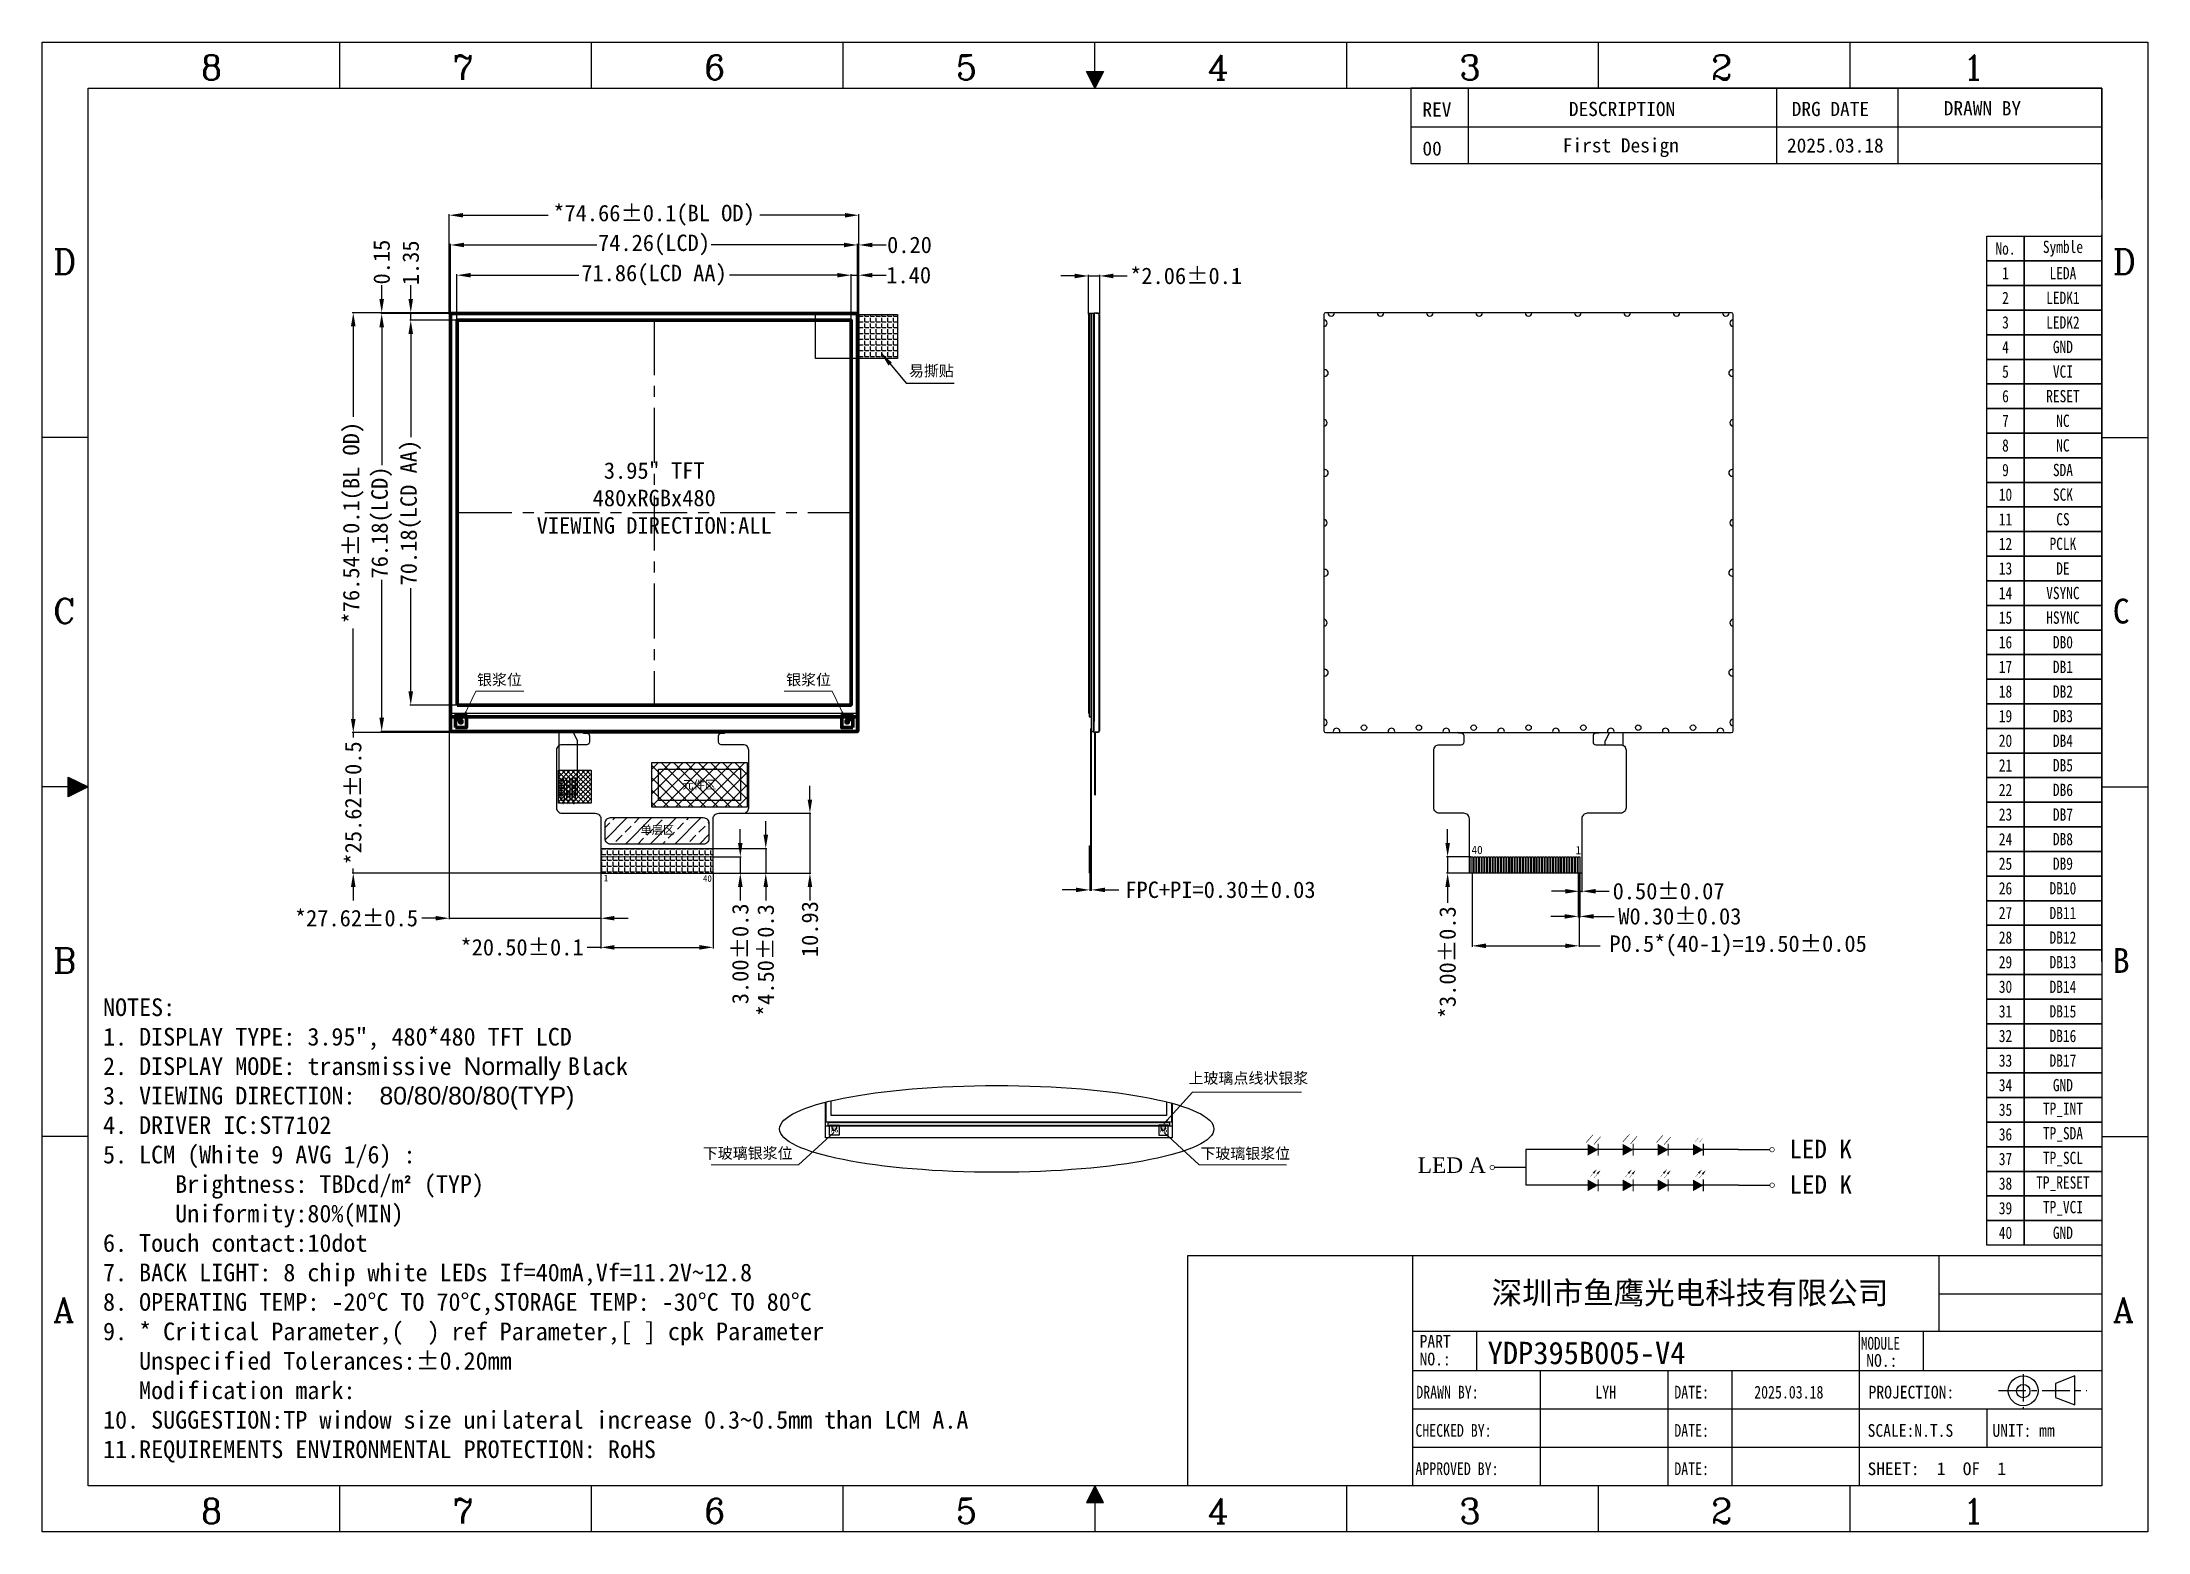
# Model space of a CAD drawing. Header units: millimetres. Extents: x 2819 to 3203, y 54 to 326.
import ezdxf
from ezdxf.enums import TextEntityAlignment as Align

# ---------------------------------------------------------------- set-up
doc = ezdxf.new("R2010")
doc.units = ezdxf.units.MM
doc.linetypes.add('CENTER', pattern=[2, 1.25, -0.25, 0.25, -0.25])
for name, color, linetype in [('', 7, 'Continuous'), ('BORDER', 7, 'Continuous'), ('DIM（标注）', 3, 'Continuous'), ('FPC', 40, 'Continuous'), ('LCD-FPC', 30, 'Continuous'), ('TFT_line.drawing', 2, 'Continuous'), ('TOPLAYER', 1, 'Continuous'), ('反面线路', 3, 'Continuous')]:
    doc.layers.add(name, color=color, linetype=linetype)
for name, color, linetype, lineweight in [('2ITO.drawing', 4, 'Continuous', 100), ('Baseline.drawing', 190, 'Continuous', 100), ('BL', 7, 'Continuous', 15), ('CF_line.drawing', 125, 'Continuous', 100), ('dim', 82, 'Continuous', 9), ('GATE.drawing', 3, 'Continuous', 100), ('图框', 63, 'Continuous', 9)]:
    doc.layers.add(name, color=color, linetype=linetype, lineweight=lineweight)
doc.styles.add('JONES', font='SimSun.ttf')
doc.styles.add('ROMANC', font='romanc.shx', dxfattribs={"bigfont": 'gbcbig.shx'})
doc.styles.add('仿宋', font='')
doc.styles.add('型式2', font='romans.shx')
doc.styles.add('宋体', font='SimSun.ttf')
doc.styles.add('标题', font='')
doc.styles.add('样式 1', font='NSimSun.ttf', dxfattribs={"width": 0.8, "oblique": 10})
doc.styles.get('仿宋').set_extended_font_data('仿宋_GB2312')
doc.styles.get('标题').set_extended_font_data('KaiTi_GB2312')
doc.dimstyles.get("Standard").update_dxf_attribs({"dimtxt": 2.5, "dimasz": 2.5, "dimexe": 0.18, "dimexo": 0.0625, "dimgap": 0.09, "dimtad": 0, "dimzin": 0, "dimdsep": 46, "dimtxsty": '仿宋', "dimcen": 0.09, "dimclrd": 3, "dimclre": 3, "dimclrt": 3, "dimadec": 0, "dimazin": 0, "dimtfac": 1, "dimtofl": 0, "dimtmove": 0, "dimatfit": 3, "dimfxl": 1, "dimtolj": 1, "dimtzin": 0, "dimarcsym": 0})
doc.dimstyles.new('STANDARD2', dxfattribs={"dimtxt": 2.5, "dimasz": 2, "dimexe": 0.18, "dimexo": 0, "dimgap": 0.8, "dimtad": 0, "dimzin": 0, "dimdsep": 46, "dimtxsty": '标题', "dimcen": 0.09, "dimclrd": 3, "dimclre": 3, "dimclrt": 3, "dimadec": 0, "dimazin": 0, "dimtfac": 1, "dimtofl": 0, "dimtmove": 0, "dimatfit": 3, "dimfxl": 1, "dimtolj": 1, "dimtzin": 0, "dimlwd": 5, "dimlwe": 5, "dimarcsym": 0})

msp = doc.modelspace()

# ---------------------------------------------------------------- texts
at = {"layer": '', "color": 2, "linetype": 'ByBlock', "style": '宋体'}
for s, height, p in [('DRAWN BY ', 2.5915, (3166.25, 312.364)), ('REV', 2.5915, (3071.173, 312.149)), ('DESCRIPTION', 2.59152, (3097.885, 312.233)), ('DRG DATE', 2.5915, (3138.523, 312.233)), ('00', 2.5915, (3071.173, 305.031)), ('First Design', 2.59152, (3096.785, 305.607)), ('2025.03.18', 2.5915, (3137.659, 305.589))]:
    msp.add_text(s, height=height, dxfattribs=at).set_placement(p)
at = {"layer": '', "linetype": 'ByBlock', "lineweight": 0, "attachment_point": 5, "style": '宋体'}
for s, insert, char_height, width in [('{\\W0.8;No.}', (3177.508, 288.07), 2.24091, 6.77167), ('{\\W0.8;Symble}', (3187.983, 288.07), 2.24091, 14.17883), ('{\\W0.8;1}', (3177.508, 283.585), 2.2409, 6.77167), ('{\\W0.8;LEDA}', (3187.983, 283.585), 2.24091, 14.17883), ('{\\W0.8;2}', (3177.508, 279.1), 2.2409, 6.77167), ('{\\W0.8;LEDK1}', (3187.983, 279.1), 2.24091, 14.17883), ('{\\W0.8;3}', (3177.508, 274.615), 2.2409, 6.77167), ('{\\W0.8;LEDK2}', (3187.983, 274.615), 2.24091, 14.17883), ('{\\W0.8;4}', (3177.508, 270.13), 2.2409, 6.77167), ('{\\W0.8;GND}', (3187.983, 270.13), 2.24091, 14.17883), ('{\\W0.8;5}', (3177.508, 265.645), 2.2409, 6.77167), ('{\\W0.8;VCI}', (3187.983, 265.645), 2.24091, 14.17883), ('{\\W0.8;6}', (3177.508, 261.161), 2.2409, 6.77167), ('{\\W0.8;RESET}', (3187.983, 261.161), 2.24091, 14.17883), ('{\\W0.8;7}', (3177.508, 256.676), 2.2409, 6.77167), ('{\\W0.8;NC}', (3187.983, 256.676), 2.2409, 14.17883), ('{\\W0.8;8}', (3177.508, 252.191), 2.2409, 6.77167), ('{\\W0.8;NC}', (3187.983, 252.191), 2.2409, 14.17883), ('{\\W0.8;9}', (3177.508, 247.706), 2.2409, 6.77167), ('{\\W0.8;SDA}', (3187.983, 247.706), 2.24091, 14.17883), ('{\\W0.8;10}', (3177.508, 243.221), 2.2409, 6.77167), ('{\\W0.8;SCK}', (3187.983, 243.221), 2.24091, 14.17883), ('{\\W0.8;11}', (3177.508, 238.736), 2.2409, 6.77167), ('{\\W0.8;CS}', (3187.983, 238.736), 2.2409, 14.17883), ('{\\W0.8;12}', (3177.508, 234.251), 2.2409, 6.77167), ('{\\W0.8;PCLK}', (3187.983, 234.251), 2.24091, 14.17883), ('{\\W0.8;13}', (3177.508, 229.766), 2.2409, 6.77167), ('{\\W0.8;DE}', (3187.983, 229.766), 2.2409, 14.17883), ('{\\W0.8;14}', (3177.508, 225.281), 2.2409, 6.77167), ('{\\W0.8;VSYNC}', (3187.983, 225.281), 2.24091, 14.17883), ('{\\W0.8;15}', (3177.508, 220.796), 2.2409, 6.77167), ('{\\W0.8;HSYNC}', (3187.983, 220.796), 2.24091, 14.17883), ('{\\W0.8;16}', (3177.508, 216.311), 2.2409, 6.77167), ('{\\W0.8;DB0}', (3187.983, 216.311), 2.24091, 14.17883), ('{\\W0.8;17}', (3177.508, 211.826), 2.2409, 6.77167), ('{\\W0.8;DB1}', (3187.983, 211.826), 2.24091, 14.17883), ('{\\W0.8;18}', (3177.508, 207.341), 2.2409, 6.77167), ('{\\W0.8;DB2}', (3187.983, 207.341), 2.24091, 14.17883), ('{\\W0.8;19}', (3177.508, 202.856), 2.2409, 6.77167), ('{\\W0.8;DB3}', (3187.983, 202.856), 2.24091, 14.17883), ('{\\W0.8;20}', (3177.508, 198.372), 2.2409, 6.77167), ('{\\W0.8;DB4}', (3187.983, 198.372), 2.24091, 14.17883), ('{\\W0.8;21}', (3177.508, 193.887), 2.2409, 6.77167), ('{\\W0.8;DB5}', (3187.983, 193.887), 2.24091, 14.17883), ('{\\W0.8;22}', (3177.508, 189.402), 2.2409, 6.77167), ('{\\W0.8;DB6}', (3187.983, 189.402), 2.24091, 14.17883), ('{\\W0.8;23}', (3177.508, 184.917), 2.2409, 6.77167), ('{\\W0.8;DB7}', (3187.983, 184.917), 2.24091, 14.17883), ('{\\W0.8;24}', (3177.508, 180.432), 2.2409, 6.77167), ('{\\W0.8;DB8}', (3187.983, 180.432), 2.24091, 14.17883), ('{\\W0.8;25}', (3177.508, 175.947), 2.2409, 6.77167), ('{\\W0.8;DB9}', (3187.983, 175.947), 2.24091, 14.17883), ('{\\W0.8;26}', (3177.508, 171.462), 2.2409, 6.77167), ('{\\W0.8;DB10}', (3187.983, 171.462), 2.24091, 14.17883), ('{\\W0.8;27}', (3177.508, 166.977), 2.2409, 6.77167), ('{\\W0.8;DB11}', (3187.983, 166.977), 2.24091, 14.17883), ('{\\W0.8;28}', (3177.508, 162.492), 2.2409, 6.77167), ('{\\W0.8;DB12}', (3187.983, 162.492), 2.24091, 14.17883), ('{\\W0.8;29}', (3177.508, 158.007), 2.2409, 6.77167), ('{\\W0.8;DB13}', (3187.983, 158.007), 2.24091, 14.17883), ('{\\W0.8;30}', (3177.508, 153.522), 2.2409, 6.77167), ('{\\W0.8;DB14}', (3187.983, 153.522), 2.24091, 14.17883), ('{\\W0.8;31}', (3177.508, 149.037), 2.2409, 6.77167), ('{\\W0.8;DB15}', (3187.983, 149.037), 2.24091, 14.17883), ('{\\W0.8;32}', (3177.508, 144.552), 2.2409, 6.77167), ('{\\W0.8;DB16}', (3187.983, 144.552), 2.24091, 14.17883), ('{\\W0.8;33}', (3177.508, 140.068), 2.2409, 6.77167), ('{\\W0.8;DB17}', (3187.983, 140.068), 2.24091, 14.17883), ('{\\W0.8;34}', (3177.508, 135.583), 2.2409, 6.77167), ('{\\W0.8;GND}', (3187.983, 135.583), 2.24091, 14.17883), ('{\\W0.8;35}', (3177.508, 131.098), 2.2409, 6.77167), ('{\\W0.8;36}', (3177.508, 126.613), 2.2409, 6.77167), ('{\\W0.8;37}', (3177.508, 122.128), 2.2409, 6.77167), ('{\\W0.8;38}', (3177.508, 117.643), 2.2409, 6.77167), ('{\\W0.8;39}', (3177.508, 113.158), 2.2409, 6.77167), ('{\\W0.8;40}', (3177.508, 108.673), 2.2409, 6.77167), ('{\\W0.8;GND}', (3187.983, 108.673), 2.24091, 14.17883)]:
    msp.add_mtext(s, dxfattribs=dict(at, insert=insert, char_height=char_height, width=width))
at = {"layer": '', "color": 0, "char_height": 2, "style": 'JONES'}
for s, insert, width, attachment_point in [('{\\C3;银浆位}', (2898.765, 210.489), 17.72114, 1), ('{\\C3;银浆位}', (2963.32, 210.489), 17.72114, 3), ('{\\C3;上玻璃点线状银浆}', (3028.522, 137.868), 44.72923, 1), ('{\\C3;下玻璃银浆位}', (2956.308, 124.196), 17.72114, 3), ('{\\C3;下玻璃银浆位}', (3030.685, 124.143), 17.72114, 1)]:
    msp.add_mtext(s, dxfattribs=dict(at, insert=insert, width=width, attachment_point=attachment_point))
at = {"layer": '', "color": 2, "linetype": 'ByBlock', "lineweight": 0, "char_height": 2.24091, "width": 14.17883, "attachment_point": 5, "style": '宋体'}
for s, insert in [('{\\W0.8;TP_INT}', (3187.983, 131.098)), ('{\\W0.8;TP_SDA}', (3187.983, 126.613)), ('{\\W0.8;TP_SCL}', (3187.983, 122.128)), ('{\\W0.8;TP_RESET}', (3187.983, 117.643)), ('{\\W0.8;TP_VCI}', (3187.983, 113.158))]:
    msp.add_mtext(s, dxfattribs=dict(at, insert=insert))
at = {"color": 34, "attachment_point": 1}
for s, insert, char_height, width in [('{\\fSimSun|b0|i0|c134|p2;\\C3;易撕贴}', (2977.532, 266.801), 2, 9.91409), ('{\\fSimSun|b0|i0|c134|p2;\\C3;元件区}', (2936.225, 191.111), 1.5, 10.78965), ('{\\fSimSun|b0|i0|c134|p2;\\C3;单层区}', (2928.591, 182.867), 1.5, 10.78965), ('{\\fSimSun|b0|i0|c134|p2;\\C6;AG}', (2963.299, 127.85), 0.85165, 0.46332), ('{\\fSimSun|b0|i0|c134|p2;\\C6;AG}', (3023.303, 127.85), 0.85165, 0.46332)]:
    msp.add_mtext(s, dxfattribs=dict(at, insert=insert, char_height=char_height, width=width))
at = {"color": 1, "insert": (2931.079, 242.6), "char_height": 3, "width": 75.81847, "attachment_point": 5, "style": '宋体'}
msp.add_mtext('{\\fKaiTi|b0|i0|c134|p49;\\C256;3.95" TFT\\P480xRGBx480\\PVIEWING DIRECTION:ALL}', dxfattribs=at)
at = {"color": 4, "width": 34.19213, "attachment_point": 3}
for s, insert, char_height in [('{\\fSimSun|b0|i0|c0|p2;LED K}', (3149.49, 125.632), 3.34884), ('{\\f@Batang|b0|i0|c129|p18;LED A}', (3082.735, 122.424), 2.81759), ('{\\fSimSun|b0|i0|c0|p2;LED K}', (3149.508, 119.154), 3.34884)]:
    msp.add_mtext(s, dxfattribs=dict(at, insert=insert, char_height=char_height))
at = {"color": 3, "insert": (3083.066, 88.82), "char_height": 4.08, "width": 552.29264, "attachment_point": 1, "style": '宋体'}
msp.add_mtext('YDP395B005-V4', dxfattribs=at)
at = {"layer": 'BL', "char_height": 1.5, "width": 1.64084, "attachment_point": 1}
for s, insert in [('{\\fSimSun|b0|i0|c0|p2;40}', (3080.126, 179.219)), ('{\\fSimSun|b0|i0|c0|p2;1}', (3099.105, 179.187))]:
    msp.add_mtext(s, dxfattribs=dict(at, insert=insert))
at = {"layer": 'BORDER'}
for s, style, p in [('8', 'ROMANC', (2848.391, 318.839)), ('7', 'ROMANC', (2894.293, 318.839)), ('6', 'ROMANC', (2940.196, 318.839)), ('5', 'ROMANC', (2986.098, 318.839)), ('4', 'ROMANC', (3032, 318.839)), ('3', 'ROMANC', (3077.903, 318.839)), ('2', 'ROMANC', (3123.805, 318.839)), ('1', 'ROMANC', (3169.708, 318.839)), ('D', 'ROMANC', (2821.449, 283.426)), ('D', 'ROMANC', (3197.073, 283.426)), ('C', 'ROMANC', (2821.449, 219.744)), ('C', '仿宋', (3197.073, 219.744)), ('B', 'ROMANC', (2821.449, 156.063)), ('B', '仿宋', (3197.073, 156.063)), ('A', 'ROMANC', (2821.449, 92.381)), ('A', 'ROMANC', (3197.073, 92.381)), ('8', 'ROMANC', (2848.391, 55.708)), ('7', 'ROMANC', (2894.293, 55.708)), ('6', 'ROMANC', (2940.196, 55.708)), ('5', 'ROMANC', (2986.098, 55.708)), ('4', 'ROMANC', (3032, 55.708)), ('3', 'ROMANC', (3077.903, 55.708)), ('2', 'ROMANC', (3123.805, 55.708)), ('1', 'ROMANC', (3169.708, 55.708))]:
    msp.add_text(s, height=4.526, dxfattribs=dict(at, style=style)).set_placement(p)
at = {"layer": 'BORDER', "style": '样式 1'}
for s, height, width, p in [('PART', 2.3191, 0.9, (3070.66, 87.057)), ('MODULE', 2.3191, 0.75, (3151.164, 86.694)), ('NO.:', 2.3191, 0.9, (3070.66, 83.817)), ('NO.:', 2.3191, 0.9, (3152.121, 83.564)), ('DRAWN BY:', 2.3191, 0.8, (3070.061, 77.785)), ('LYH', 2.3191, 0.8, (3102.705, 77.785)), ('DATE:', 2.3191, 0.8, (3117.114, 77.785)), ('2025.03.18', 2.3191, 0.8, (3131.683, 77.785)), ('PROJECTION:', 2.31908, 0.9, (3152.541, 77.785)), ('CHECKED BY:', 2.31908, 0.8, (3069.902, 70.803)), ('DATE:', 2.3191, 0.8, (3117.114, 70.803)), ('SCALE:N.T.S', 2.31908, 0.9, (3152.364, 70.803)), ('UNIT: mm', 2.3191, 0.9, (3175.125, 70.803)), ('APPROVED BY:', 2.31908, 0.8, (3069.902, 63.82)), ('DATE:', 2.3191, 0.8, (3117.114, 63.82))]:
    msp.add_text(s, height=height, dxfattribs=dict(at, width=width)).set_placement(p, align=Align.BOTTOM_LEFT)
msp.add_text('SHEET:  1  OF  1', height=2.31908, dxfattribs=at).set_placement((3152.364, 63.82), align=Align.BOTTOM_LEFT)
at = {"layer": 'dim', "color": 7, "char_height": 1.2, "width": 1.04821, "attachment_point": 7}
for s, insert in [('{\\fSimSun|b0|i0|c0|p2;1}', (2921.873, 172.733)), ('{\\fSimSun|b0|i0|c0|p2;40}', (2939.959, 172.642))]:
    msp.add_mtext(s, dxfattribs=dict(at, insert=insert))
at = {"layer": 'FPC', "style": '型式2'}
for s, height, p in [('A', 0.559, (2914.238, 191.083)), ('K1', 0.5589, (2914.834, 191.083)), ('K2', 0.5589, (2915.952, 191.083))]:
    msp.add_text(s, height=height, dxfattribs=at).set_placement(p)
at = {"layer": 'FPC', "color": 7, "style": '宋体'}
for s, p in [('A', (2914.192, 186.756)), ('K', (2915.227, 186.756)), ('K', (2916.23, 186.756))]:
    msp.add_text(s, height=0.559, dxfattribs=at).set_placement(p)
at = {"layer": 'TOPLAYER', "color": 160, "insert": (3083.793, 99.774), "char_height": 4.08, "width": 97.90565, "attachment_point": 1}
msp.add_mtext('{\\fKaiTi|b0|i0|c134|p49;\\C150;深圳市鱼鹰光电科技有限公司}', dxfattribs=at)
at = {"layer": '图框', "linetype": 'ByBlock', "insert": (2830.559, 151.412), "char_height": 3.22218, "width": 213.1121, "attachment_point": 1, "style": '宋体'}
msp.add_mtext('{\\C0;NOTES:\\P1. DISPLAY TYPE: 3.95", 480*480 TFT LCD \\P2. DISPLAY MODE: transmissive \\fArial|b0|i0|c0|p34;Normally \\fNSimSun|b0|i0|c134|p49;Black\\P\\fSimSun|b0|i0|c134|p2;3. VIEWING DIRECTION:  \\fArial|b0|i0|c0|p34;80/80/80/80(TYP)\\P\\fSimSun|b0|i0|c134|p2;4. DRIVER IC:ST7102\\P5. LCM (White 9 AVG 1/6) :\\P      Brightness: TBDcd/m\\fISOCPEUR|b0|i0|c0|p34;²\\fSimSun|b0|i0|c134|p2; (TYP)      \\P      Uniformity:80%(MIN)\\P\\C7;6. \\C1;Touch contact:10dot\\P\\C0;7. BACK LIGHT: 8 chip white LEDs If=40mA,Vf=11.2V~12.8\\P8. OPERATING TEMP: -20%%DC TO 70%%DC,STORAGE TEMP: -30%%DC TO 80%%DC\\P9. * Critical Parameter,(  ) ref Parameter,[ ] cpk Parameter\\P   Unspecified Tolerances:%%P0.20mm\\P   Modification mark:\\P10. SUGGESTION:TP window size unilateral increase 0.3~0.5mm than LCM A.A\\P11.REQUIREMENTS ENVIRONMENTAL PROTECTION: RoHS}', dxfattribs=at)

# ---------------------------------------------------------------- blocks, each defined once
blk = doc.blocks.new('yjfghj')
h = blk.add_hatch(color=7)
h.dxf.hatch_style = 1
h.paths.add_polyline_path([(2727.03, 110.74), (2727.03, 110.26, 0.414214), (2727.53, 109.76, 0.414214), (2728.03, 110.26), (2728.03, 110.74), (2728.68, 110.74, 0.493526), (2728.93, 111.05, 0.493526), (2728.68, 111.37), (2728.03, 111.37), (2655.93, 111.37, 0.493526), (2655.69, 111.05, 0.493526), (2655.93, 110.74), (2656.58, 110.74), (2656.58, 110.26, 0.414214), (2657.08, 109.76, 0.414214), (2657.58, 110.26), (2657.58, 110.74)])
at = {"color": 7}
blk.add_lwpolyline([(2657.58, 110.74), (2727.03, 110.74), (2727.03, 110.26, 0.414214), (2727.53, 109.76), (2727.53, 109.76, 0.414214), (2728.03, 110.26), (2728.03, 110.74), (2728.68, 110.74, 0.414214), (2728.93, 110.99), (2728.93, 111.12, 0.414214), (2728.68, 111.37), (2728.03, 111.37), (2655.93, 111.37, 0.414214), (2655.68, 111.12), (2655.68, 110.99, 0.414214), (2655.93, 110.74), (2656.58, 110.74), (2656.58, 110.26, 0.414214), (2657.08, 109.76), (2657.08, 109.76, 0.414214), (2657.58, 110.26)], format="xyb", close=True, dxfattribs=at)
blk = doc.blocks.new('wre')
at = {"color": 2}
for points in [[(2409.16, 235.59), (2409.71, 235.59), (2409.71, 231.99), (2409.16, 231.99)], [(2410.16, 235.59), (2410.71, 235.59), (2410.71, 231.99), (2410.16, 231.99)], [(2411.16, 235.59), (2411.71, 235.59), (2411.71, 231.99), (2411.16, 231.99)]]:
    blk.add_lwpolyline(points, close=True, dxfattribs=at)
blk = doc.blocks.new('*D4')
at = {"color": 3, "lineweight": -2, "transparency": 16777216}
for p, q in [((2921.33, 174.37), (2921.33, 160.53)), ((2941.83, 174.37), (2941.83, 160.53)), ((2921.33, 160.71), (2918.83, 160.71)), ((2923.83, 160.71), (2939.33, 160.71))]:
    blk.add_line(p, q, dxfattribs=at)
at = {"color": 3, "transparency": 16777216}
for points in [[(2923.83, 161.13), (2923.83, 160.3), (2921.33, 160.71)], [(2939.33, 160.3), (2939.33, 161.13), (2941.83, 160.71)]]:
    blk.add_solid(points, dxfattribs=at)
at = {"layer": 'Defpoints', "color": 0, "transparency": 16777216}
for p in [(2921.33, 174.43), (2941.83, 174.43), (2941.83, 160.71)]:
    blk.add_point(p, dxfattribs=at)
at = {"color": 3, "transparency": 16777216, "insert": (2906.97, 160.71), "char_height": 3, "attachment_point": 5, "style": '仿宋'}
blk.add_mtext('\\A1;*20.50%%P0.1', dxfattribs=at)
blk = doc.blocks.new('*D5')
at = {"color": 3, "lineweight": -2, "transparency": 16777216}
for p, q in [((2895.11, 275.1), (2895.11, 283.41)), ((2897.61, 283.23), (2917.31, 283.23)), ((2964.47, 283.23), (2944.78, 283.23)), ((2966.97, 275.1), (2966.97, 283.41))]:
    blk.add_line(p, q, dxfattribs=at)
at = {"color": 3, "transparency": 16777216}
for points in [[(2897.61, 283.64), (2897.61, 282.81), (2895.11, 283.23)], [(2964.47, 282.81), (2964.47, 283.64), (2966.97, 283.23)]]:
    blk.add_solid(points, dxfattribs=at)
at = {"layer": 'Defpoints', "color": 0, "transparency": 16777216}
for p in [(2966.97, 283.23), (2895.11, 275.04), (2966.97, 275.04)]:
    blk.add_point(p, dxfattribs=at)
at = {"color": 3, "transparency": 16777216, "insert": (2931.04, 283.23), "char_height": 3, "attachment_point": 5, "style": '仿宋'}
blk.add_mtext('\\A1;71.86(LCD AA)', dxfattribs=at)
blk = doc.blocks.new('*D6')
at = {"color": 3, "lineweight": -2, "transparency": 16777216}
for p, q in [((3099.74, 174.17), (3099.74, 170.76)), ((3100.24, 174.46), (3100.24, 170.76)), ((3097.24, 170.94), (3094.74, 170.94)), ((3099.74, 170.94), (3100.24, 170.94)), ((3102.74, 170.94), (3105.24, 170.94))]:
    blk.add_line(p, q, dxfattribs=at)
at = {"color": 3, "transparency": 16777216}
for points in [[(3097.24, 170.52), (3097.24, 171.35), (3099.74, 170.94)], [(3102.74, 171.35), (3102.74, 170.52), (3100.24, 170.94)]]:
    blk.add_solid(points, dxfattribs=at)
at = {"layer": 'Defpoints', "color": 0, "transparency": 16777216}
for p in [(3099.74, 174.23), (3100.24, 174.52), (3100.24, 170.94)]:
    blk.add_point(p, dxfattribs=at)
at = {"color": 3, "transparency": 16777216, "insert": (3116.07, 170.94), "char_height": 3, "attachment_point": 5, "style": '仿宋'}
blk.add_mtext('\\A1;0.50%%P0.07', dxfattribs=at)
blk = doc.blocks.new('*D7')
at = {"color": 3, "lineweight": -2, "transparency": 16777216}
for p, q in [((3099.59, 174.17), (3099.59, 166.18)), ((3099.89, 174.17), (3099.89, 166.18)), ((3097.09, 166.36), (3094.59, 166.36)), ((3099.59, 166.36), (3099.89, 166.36)), ((3102.39, 166.36), (3106.12, 166.36))]:
    blk.add_line(p, q, dxfattribs=at)
at = {"color": 3, "transparency": 16777216}
for points in [[(3097.09, 165.94), (3097.09, 166.77), (3099.59, 166.36)], [(3102.39, 166.77), (3102.39, 165.94), (3099.89, 166.36)]]:
    blk.add_solid(points, dxfattribs=at)
at = {"layer": 'Defpoints', "color": 0, "transparency": 16777216}
for p in [(3099.59, 174.23), (3099.89, 174.23), (3099.89, 166.36)]:
    blk.add_point(p, dxfattribs=at)
at = {"color": 3, "transparency": 16777216, "insert": (3118.12, 166.36), "char_height": 3, "attachment_point": 5, "style": '仿宋'}
blk.add_mtext('\\A1;W0.30%%P0.03', dxfattribs=at)
blk = doc.blocks.new('*D8')
at = {"color": 3, "lineweight": -2, "transparency": 16777216}
for p, q in [((3080.24, 174.17), (3080.24, 160.81)), ((3099.74, 174.17), (3099.74, 160.81)), ((3082.74, 160.99), (3097.24, 160.99)), ((3099.74, 160.99), (3103.62, 160.99))]:
    blk.add_line(p, q, dxfattribs=at)
at = {"color": 3, "transparency": 16777216}
for points in [[(3082.74, 161.41), (3082.74, 160.58), (3080.24, 160.99)], [(3097.24, 160.58), (3097.24, 161.41), (3099.74, 160.99)]]:
    blk.add_solid(points, dxfattribs=at)
at = {"layer": 'Defpoints', "color": 0, "transparency": 16777216}
for p in [(3080.24, 174.23), (3099.74, 174.23), (3099.74, 160.99)]:
    blk.add_point(p, dxfattribs=at)
at = {"color": 3, "transparency": 16777216, "insert": (3128.75, 160.99), "char_height": 3, "attachment_point": 5, "style": '仿宋'}
blk.add_mtext('\\A1;P0.5*(40-1)=19.50%%P0.05', dxfattribs=at)
blk = doc.blocks.new('*D9')
at = {"color": 3, "lineweight": -2, "transparency": 16777216}
for p, q in [((3075.77, 179.73), (3075.77, 182.23)), ((3080.02, 177.23), (3075.59, 177.23)), ((3075.77, 177.23), (3075.77, 174.23)), ((3080.02, 174.23), (3075.59, 174.23)), ((3075.77, 171.73), (3075.77, 168.84))]:
    blk.add_line(p, q, dxfattribs=at)
at = {"color": 3, "transparency": 16777216}
for points in [[(3075.36, 179.73), (3076.19, 179.73), (3075.77, 177.23)], [(3076.19, 171.73), (3075.36, 171.73), (3075.77, 174.23)]]:
    blk.add_solid(points, dxfattribs=at)
at = {"layer": 'Defpoints', "color": 0, "transparency": 16777216}
for p in [(3080.09, 177.23), (3075.77, 174.23), (3080.09, 174.23)]:
    blk.add_point(p, dxfattribs=at)
at = {"color": 3, "transparency": 16777216, "insert": (3075.77, 158), "char_height": 3, "attachment_point": 5, "rotation": 90, "style": '仿宋'}
blk.add_mtext('\\A1;*3.00%%P0.3', dxfattribs=at)
blk = doc.blocks.new('*D10')
at = {"color": 3, "lineweight": -2, "transparency": 16777216}
for p, q in [((3010.49, 174.17), (3010.49, 171.01)), ((3010.79, 174.17), (3010.79, 171.01)), ((3007.99, 171.19), (3005.49, 171.19)), ((3010.49, 171.19), (3010.79, 171.19)), ((3013.29, 171.19), (3015.79, 171.19))]:
    blk.add_line(p, q, dxfattribs=at)
at = {"color": 3, "transparency": 16777216}
for points in [[(3007.99, 170.77), (3007.99, 171.6), (3010.49, 171.19)], [(3013.29, 171.6), (3013.29, 170.77), (3010.79, 171.19)]]:
    blk.add_solid(points, dxfattribs=at)
at = {"layer": 'Defpoints', "color": 0, "transparency": 16777216}
for p in [(3010.49, 174.23), (3010.79, 174.23), (3010.79, 171.19)]:
    blk.add_point(p, dxfattribs=at)
at = {"color": 3, "transparency": 16777216, "insert": (3034.34, 171.19), "char_height": 3, "attachment_point": 5, "style": '仿宋'}
blk.add_mtext('\\A1;FPC+PI=0.30%%P0.03', dxfattribs=at)
blk = doc.blocks.new('*D11')
at = {"color": 3, "lineweight": -2, "transparency": 16777216}
for p, q in [((2893.91, 276.3), (2893.91, 288.92)), ((2896.41, 288.74), (2920.6, 288.74)), ((2965.67, 288.74), (2941.49, 288.74)), ((2968.17, 276.3), (2968.17, 288.92))]:
    blk.add_line(p, q, dxfattribs=at)
at = {"color": 3, "transparency": 16777216}
for points in [[(2896.41, 289.15), (2896.41, 288.32), (2893.91, 288.74)], [(2965.67, 288.32), (2965.67, 289.15), (2968.17, 288.74)]]:
    blk.add_solid(points, dxfattribs=at)
at = {"layer": 'Defpoints', "color": 0, "transparency": 16777216}
for p in [(2968.17, 288.74), (2893.91, 276.24), (2968.17, 276.24)]:
    blk.add_point(p, dxfattribs=at)
at = {"color": 3, "transparency": 16777216, "insert": (2931.04, 288.74), "char_height": 3, "attachment_point": 5, "style": '仿宋'}
blk.add_mtext('\\A1;74.26(LCD)', dxfattribs=at)
blk = doc.blocks.new('*D12')
at = {"color": 3, "lineweight": -2, "transparency": 16777216}
for p, q in [((2893.71, 276.15), (2893.71, 294.34)), ((2896.21, 294.16), (2911.76, 294.16)), ((2965.87, 294.16), (2950.32, 294.16)), ((2968.37, 276.15), (2968.37, 294.34))]:
    blk.add_line(p, q, dxfattribs=at)
at = {"color": 3, "transparency": 16777216}
for points in [[(2896.21, 294.57), (2896.21, 293.74), (2893.71, 294.16)], [(2965.87, 293.74), (2965.87, 294.57), (2968.37, 294.16)]]:
    blk.add_solid(points, dxfattribs=at)
at = {"layer": 'Defpoints', "color": 0, "transparency": 16777216}
for p in [(2968.37, 294.16), (2893.71, 276.09), (2968.37, 276.09)]:
    blk.add_point(p, dxfattribs=at)
at = {"color": 3, "transparency": 16777216, "insert": (2931.04, 294.16), "char_height": 3, "attachment_point": 5, "style": '仿宋'}
blk.add_mtext('\\A1;*74.66%%P0.1(BL OD)', dxfattribs=at)
blk = doc.blocks.new('*D13')
at = {"color": 3, "lineweight": -2, "transparency": 16777216}
for p, q in [((2895.05, 275.04), (2886.5, 275.04)), ((2886.68, 272.54), (2886.68, 253.68)), ((2886.68, 207.36), (2886.68, 226.21)), ((2895.05, 204.86), (2886.5, 204.86))]:
    blk.add_line(p, q, dxfattribs=at)
at = {"color": 3, "transparency": 16777216}
for points in [[(2887.09, 272.54), (2886.26, 272.54), (2886.68, 275.04)], [(2886.26, 207.36), (2887.09, 207.36), (2886.68, 204.86)]]:
    blk.add_solid(points, dxfattribs=at)
at = {"layer": 'Defpoints', "color": 0, "transparency": 16777216}
for p in [(2895.11, 275.04), (2886.68, 204.86), (2895.11, 204.86)]:
    blk.add_point(p, dxfattribs=at)
at = {"color": 3, "transparency": 16777216, "insert": (2886.68, 239.95), "char_height": 3, "attachment_point": 5, "rotation": 90, "style": '仿宋'}
blk.add_mtext('\\A1;70.18(LCD AA)', dxfattribs=at)
blk = doc.blocks.new('*D14')
at = {"color": 3, "lineweight": -2, "transparency": 16777216}
for p, q in [((2893.85, 276.24), (2881.2, 276.24)), ((2881.38, 273.74), (2881.38, 248.59)), ((2881.38, 202.56), (2881.38, 227.7)), ((2893.85, 200.06), (2881.2, 200.06))]:
    blk.add_line(p, q, dxfattribs=at)
at = {"color": 3, "transparency": 16777216}
for points in [[(2881.8, 273.74), (2880.96, 273.74), (2881.38, 276.24)], [(2880.96, 202.56), (2881.8, 202.56), (2881.38, 200.06)]]:
    blk.add_solid(points, dxfattribs=at)
at = {"layer": 'Defpoints', "color": 0, "transparency": 16777216}
for p in [(2893.91, 276.24), (2881.38, 200.06), (2893.91, 200.06)]:
    blk.add_point(p, dxfattribs=at)
at = {"color": 3, "transparency": 16777216, "insert": (2881.38, 238.15), "char_height": 3, "attachment_point": 5, "rotation": 90, "style": '仿宋'}
blk.add_mtext('\\A1;76.18(LCD)', dxfattribs=at)
blk = doc.blocks.new('*D15')
at = {"color": 3, "lineweight": -2, "transparency": 16777216}
for p, q in [((2893.95, 276.39), (2876.01, 276.39)), ((2876.19, 273.89), (2876.19, 257.4)), ((2876.19, 202.35), (2876.19, 218.84)), ((2893.95, 199.85), (2876.01, 199.85))]:
    blk.add_line(p, q, dxfattribs=at)
at = {"color": 3, "transparency": 16777216}
for points in [[(2876.61, 273.89), (2875.77, 273.89), (2876.19, 276.39)], [(2875.77, 202.35), (2876.61, 202.35), (2876.19, 199.85)]]:
    blk.add_solid(points, dxfattribs=at)
at = {"layer": 'Defpoints', "color": 0, "transparency": 16777216}
for p in [(2894.01, 276.39), (2876.19, 199.85), (2894.01, 199.85)]:
    blk.add_point(p, dxfattribs=at)
at = {"color": 3, "transparency": 16777216, "insert": (2876.19, 238.12), "char_height": 3, "attachment_point": 5, "rotation": 90, "style": '仿宋'}
blk.add_mtext('\\A1;*76.54%%P0.1(BL OD)', dxfattribs=at)
blk = doc.blocks.new('*D16')
at = {"color": 3, "lineweight": -2, "transparency": 16777216}
for p, q in [((2964.47, 283.23), (2961.97, 283.23)), ((2966.97, 275.1), (2966.97, 283.41)), ((2966.97, 283.23), (2968.37, 283.23)), ((2968.37, 276.15), (2968.37, 283.41)), ((2970.87, 283.23), (2973.37, 283.23))]:
    blk.add_line(p, q, dxfattribs=at)
at = {"color": 3, "transparency": 16777216}
for points in [[(2964.47, 282.81), (2964.47, 283.64), (2966.97, 283.23)], [(2970.87, 283.64), (2970.87, 282.81), (2968.37, 283.23)]]:
    blk.add_solid(points, dxfattribs=at)
at = {"layer": 'Defpoints', "color": 0, "transparency": 16777216}
for p in [(2968.37, 283.23), (2966.97, 275.04), (2968.37, 276.09)]:
    blk.add_point(p, dxfattribs=at)
at = {"color": 3, "transparency": 16777216, "insert": (2977.49, 283.23), "char_height": 3, "attachment_point": 5, "style": '仿宋'}
blk.add_mtext('\\A1;1.40', dxfattribs=at)
blk = doc.blocks.new('*D17')
at = {"color": 3, "lineweight": -2, "transparency": 16777216}
for p, q in [((2965.67, 288.74), (2963.17, 288.74)), ((2968.17, 276.3), (2968.17, 288.92)), ((2968.17, 288.74), (2968.37, 288.74)), ((2968.37, 276.15), (2968.37, 288.92)), ((2970.87, 288.74), (2973.37, 288.74))]:
    blk.add_line(p, q, dxfattribs=at)
at = {"color": 3, "transparency": 16777216}
for points in [[(2965.67, 288.32), (2965.67, 289.15), (2968.17, 288.74)], [(2970.87, 289.15), (2970.87, 288.32), (2968.37, 288.74)]]:
    blk.add_solid(points, dxfattribs=at)
at = {"layer": 'Defpoints', "color": 0, "transparency": 16777216}
for p in [(2968.37, 288.74), (2968.17, 276.24), (2968.37, 276.09)]:
    blk.add_point(p, dxfattribs=at)
at = {"color": 3, "transparency": 16777216, "insert": (2977.63, 288.74), "char_height": 3, "attachment_point": 5, "style": '仿宋'}
blk.add_mtext('\\A1;0.20', dxfattribs=at)
blk = doc.blocks.new('*D18')
at = {"color": 3, "lineweight": -2, "transparency": 16777216}
for p, q in [((2886.68, 278.89), (2886.68, 281.39)), ((2893.95, 276.39), (2886.5, 276.39)), ((2895.05, 275.04), (2886.5, 275.04)), ((2886.68, 275.04), (2886.68, 276.39)), ((2886.68, 272.54), (2886.68, 270.04))]:
    blk.add_line(p, q, dxfattribs=at)
at = {"color": 3, "transparency": 16777216}
for points in [[(2886.26, 278.89), (2887.09, 278.89), (2886.68, 276.39)], [(2887.09, 272.54), (2886.26, 272.54), (2886.68, 275.04)]]:
    blk.add_solid(points, dxfattribs=at)
at = {"layer": 'Defpoints', "color": 0, "transparency": 16777216}
for p in [(2886.68, 276.39), (2894.01, 276.39), (2895.11, 275.04)]:
    blk.add_point(p, dxfattribs=at)
at = {"color": 3, "transparency": 16777216, "insert": (2886.68, 285.48), "char_height": 3, "attachment_point": 5, "rotation": 90, "style": '仿宋'}
blk.add_mtext('\\A1;1.35', dxfattribs=at)
blk = doc.blocks.new('*D19')
at = {"color": 3, "lineweight": -2, "transparency": 16777216}
for p, q in [((2881.38, 278.89), (2881.38, 281.39)), ((2893.95, 276.39), (2881.2, 276.39)), ((2893.85, 276.24), (2881.2, 276.24)), ((2881.38, 276.24), (2881.38, 276.39)), ((2881.38, 273.74), (2881.38, 271.24))]:
    blk.add_line(p, q, dxfattribs=at)
at = {"color": 3, "transparency": 16777216}
for points in [[(2880.96, 278.89), (2881.8, 278.89), (2881.38, 276.39)], [(2881.8, 273.74), (2880.96, 273.74), (2881.38, 276.24)]]:
    blk.add_solid(points, dxfattribs=at)
at = {"layer": 'Defpoints', "color": 0, "transparency": 16777216}
for p in [(2881.38, 276.39), (2893.91, 276.24), (2894.01, 276.39)]:
    blk.add_point(p, dxfattribs=at)
at = {"color": 3, "transparency": 16777216, "insert": (2881.38, 285.62), "char_height": 3, "attachment_point": 5, "rotation": 90, "style": '仿宋'}
blk.add_mtext('\\A1;0.15', dxfattribs=at)
blk = doc.blocks.new('*D20')
at = {"color": 3, "lineweight": -2, "transparency": 16777216}
for p, q in [((2876.19, 202.35), (2876.19, 204.85)), ((2893.95, 199.85), (2876.01, 199.85)), ((2876.19, 199.85), (2876.19, 198.98)), ((2921.47, 174.23), (2876.01, 174.23)), ((2876.19, 174.23), (2876.19, 175.1)), ((2876.19, 171.73), (2876.19, 169.23))]:
    blk.add_line(p, q, dxfattribs=at)
at = {"color": 3, "transparency": 16777216}
for points in [[(2875.77, 202.35), (2876.61, 202.35), (2876.19, 199.85)], [(2876.61, 171.73), (2875.77, 171.73), (2876.19, 174.23)]]:
    blk.add_solid(points, dxfattribs=at)
at = {"layer": 'Defpoints', "color": 0, "transparency": 16777216}
for p in [(2894.01, 199.85), (2876.19, 174.23), (2921.53, 174.23)]:
    blk.add_point(p, dxfattribs=at)
at = {"color": 3, "transparency": 16777216, "insert": (2876.19, 187.04), "char_height": 3, "attachment_point": 5, "rotation": 90, "style": '仿宋'}
blk.add_mtext('\\A1;*25.62%%P0.5', dxfattribs=at)
blk = doc.blocks.new('*D21')
at = {"color": 3, "lineweight": -2, "transparency": 16777216}
for p, q in [((2893.71, 200.09), (2893.71, 165.84)), ((2921.33, 174.37), (2921.33, 165.84)), ((2891.21, 166.02), (2888.71, 166.02)), ((2893.71, 166.02), (2921.33, 166.02)), ((2923.83, 166.02), (2926.33, 166.02))]:
    blk.add_line(p, q, dxfattribs=at)
at = {"color": 3, "transparency": 16777216}
for points in [[(2891.21, 165.61), (2891.21, 166.44), (2893.71, 166.02)], [(2923.83, 166.44), (2923.83, 165.61), (2921.33, 166.02)]]:
    blk.add_solid(points, dxfattribs=at)
at = {"layer": 'Defpoints', "color": 0, "transparency": 16777216}
for p in [(2893.71, 200.15), (2921.33, 174.43), (2921.33, 166.02)]:
    blk.add_point(p, dxfattribs=at)
at = {"color": 3, "transparency": 16777216, "insert": (2876.77, 166.02), "char_height": 3, "attachment_point": 5, "style": '仿宋'}
blk.add_mtext('\\A1;*27.62%%P0.5', dxfattribs=at)
blk = doc.blocks.new('*D22')
at = {"color": 3, "lineweight": -2, "transparency": 16777216}
for p, q in [((3007.76, 283.09), (3005.26, 283.09)), ((3010.26, 276.1), (3010.26, 283.27)), ((3010.26, 283.09), (3012.32, 283.09)), ((3012.32, 276.16), (3012.32, 283.27)), ((3014.82, 283.09), (3017.32, 283.09))]:
    blk.add_line(p, q, dxfattribs=at)
at = {"color": 3, "transparency": 16777216}
for points in [[(3007.76, 282.67), (3007.76, 283.51), (3010.26, 283.09)], [(3014.82, 283.51), (3014.82, 282.67), (3012.32, 283.09)]]:
    blk.add_solid(points, dxfattribs=at)
at = {"layer": 'Defpoints', "color": 0, "transparency": 16777216}
for p in [(3012.32, 283.09), (3010.26, 276.04), (3012.32, 276.09)]:
    blk.add_point(p, dxfattribs=at)
at = {"color": 3, "transparency": 16777216, "insert": (3028.08, 283.09), "char_height": 3, "attachment_point": 5, "style": '仿宋'}
blk.add_mtext('\\A1;*2.06%%P0.1', dxfattribs=at)
blk = doc.blocks.new('edrhjfgh')
h = blk.add_hatch()
h.set_pattern_fill('ANGLE', color=3, scale=0.15, style=0)
h.set_pattern_definition([(0, (53.574, -163.2434), (0, 1.04775), [0.762, -0.28575]), (90, (53.574, -163.2434), (-1.04775, 6e-17), [0.762, -0.28575])])
h.paths.add_polyline_path([(2972.45, 494.36), (2972.45, 502.36), (2964.95, 502.36), (2964.95, 494.36)])
at = {"color": 3}
blk.add_line((2964.95, 502.36), (2964.95, 494.36), dxfattribs=at)
blk.add_lwpolyline([(2957.45, 502.36), (2972.45, 502.36), (2972.45, 494.36), (2957.45, 494.36)], close=True, dxfattribs=at)
blk = doc.blocks.new('hjghg')
at = {"color": 2}
for points in [[(2997.93, 275.55), (2997.8, 275.55), (2997.8, 202.92), (2997.93, 202.92)], [(2998.86, 275.55), (2998.73, 275.55), (2998.73, 202.47), (2998.86, 202.47)]]:
    blk.add_lwpolyline(points, close=True, dxfattribs=at)
at = {"color": 6}
for points in [[(2998.33, 275.75), (2997.93, 275.75), (2997.93, 202.27), (2998.33, 202.27)], [(2998.73, 275.75), (2998.33, 275.75), (2998.33, 199.57), (2998.73, 199.57)]]:
    blk.add_lwpolyline(points, close=True, dxfattribs=at)
blk = doc.blocks.new('*D24')
at = {"color": 3, "lineweight": -2, "transparency": 16777216}
for p, q in [((2946.78, 179.73), (2946.78, 182.23)), ((2941.9, 177.23), (2946.96, 177.23)), ((2946.78, 177.23), (2946.78, 174.23)), ((2941.7, 174.23), (2946.96, 174.23)), ((2946.78, 171.73), (2946.78, 169.23))]:
    blk.add_line(p, q, dxfattribs=at)
at = {"color": 3, "transparency": 16777216}
for points in [[(2946.36, 179.73), (2947.19, 179.73), (2946.78, 177.23)], [(2947.19, 171.73), (2946.36, 171.73), (2946.78, 174.23)]]:
    blk.add_solid(points, dxfattribs=at)
at = {"layer": 'Defpoints', "color": 0, "transparency": 16777216}
for p in [(2941.83, 177.23), (2941.63, 174.23), (2946.78, 174.23)]:
    blk.add_point(p, dxfattribs=at)
at = {"color": 3, "transparency": 16777216, "insert": (2946.78, 159.53), "char_height": 3, "attachment_point": 5, "rotation": 90, "style": '仿宋'}
blk.add_mtext('\\A1;3.00%%P0.3', dxfattribs=at)
blk = doc.blocks.new('*D25')
at = {"color": 3, "lineweight": -2, "transparency": 16777216}
for p, q in [((2951.42, 181.23), (2951.42, 183.73)), ((2941.9, 178.73), (2951.6, 178.73)), ((2951.42, 178.73), (2951.42, 174.23)), ((2941.7, 174.23), (2951.6, 174.23)), ((2951.42, 171.73), (2951.42, 169.23))]:
    blk.add_line(p, q, dxfattribs=at)
at = {"color": 3, "transparency": 16777216}
for points in [[(2951.01, 181.23), (2951.84, 181.23), (2951.42, 178.73)], [(2951.84, 171.73), (2951.01, 171.73), (2951.42, 174.23)]]:
    blk.add_solid(points, dxfattribs=at)
at = {"layer": 'Defpoints', "color": 0, "transparency": 16777216}
for p in [(2941.83, 178.73), (2941.63, 174.23), (2951.42, 174.23)]:
    blk.add_point(p, dxfattribs=at)
at = {"color": 3, "transparency": 16777216, "insert": (2951.42, 158.38), "char_height": 3, "attachment_point": 5, "rotation": 90, "style": '仿宋'}
blk.add_mtext('\\A1;*4.50%%P0.3', dxfattribs=at)
blk = doc.blocks.new('*D26')
at = {"color": 3, "lineweight": -2, "transparency": 16777216}
for p, q in [((2959.47, 187.66), (2959.47, 190.16)), ((2947.38, 185.16), (2959.65, 185.16)), ((2959.47, 185.16), (2959.47, 174.23)), ((2941.7, 174.23), (2959.65, 174.23)), ((2959.47, 171.73), (2959.47, 169.23))]:
    blk.add_line(p, q, dxfattribs=at)
at = {"color": 3, "transparency": 16777216}
for points in [[(2959.06, 187.66), (2959.89, 187.66), (2959.47, 185.16)], [(2959.89, 171.73), (2959.06, 171.73), (2959.47, 174.23)]]:
    blk.add_solid(points, dxfattribs=at)
at = {"layer": 'Defpoints', "color": 0, "transparency": 16777216}
for p in [(2947.31, 185.16), (2941.63, 174.23), (2959.47, 174.23)]:
    blk.add_point(p, dxfattribs=at)
at = {"color": 3, "transparency": 16777216, "insert": (2959.47, 164.04), "char_height": 3, "attachment_point": 5, "rotation": 90, "style": '仿宋'}
blk.add_mtext('\\A1;10.93', dxfattribs=at)

# ---------------------------------------------------------------- dimensions: what is measured, and where the dimension line sits
at = {"color": 34}
for base, p1, p2, text, override, picture, middle in [((2968.371, 294.157), (2893.715, 276.086), (2968.371, 276.086), '*<>%%P0.1(BL OD)', {"dimtxt": 3, "dimtxsty": '仿宋', "dimtofl": 1, "dimfxl": 1.25}, '*D12', (2931.043, 294.157)), ((2968.171, 288.738), (2893.915, 276.236), (2968.171, 276.236), '<>(LCD)', {"dimtxt": 3, "dimtxsty": '仿宋', "dimtofl": 1, "dimfxl": 1.25}, '*D11', (2931.043, 288.738)), ((2966.971, 283.225), (2895.115, 275.036), (2966.971, 275.036), '<>(LCD AA)', {"dimtxt": 3, "dimtxsty": '仿宋', "dimtofl": 1, "dimfxl": 1.25}, '*D5', (2931.043, 283.225)), ((3012.319, 283.089), (3010.259, 276.036), (3012.319, 276.094), '*<>%%P0.1', {"dimtxt": 3, "dimtxsty": '仿宋', "dimtofl": 1, "dimfxl": 1.25}, '*D22', (3028.08, 283.089)), ((3010.789, 171.187), (3010.489, 174.23), (3010.789, 174.23), 'FPC+PI=<>%%P0.03', {"dimtxt": 3, "dimtofl": 1, "dimfxl": 1.25}, '*D10', (3034.342, 171.187)), ((3100.236, 170.935), (3099.736, 174.23), (3100.236, 174.52), '<>%%P0.07', {"dimtxt": 3, "dimtofl": 1, "dimfxl": 1.25}, '*D6', (3116.066, 170.935))]:
    dim = msp.add_linear_dim(base=base, p1=p1, p2=p2, text=text, dimstyle='Standard', override=override, dxfattribs=at)
    dim.commit()
    dim.dimension.update_dxf_attribs({"geometry": picture, "text_midpoint": middle})
for base, p1, picture, middle in [((2881.379, 276.386), (2893.915, 276.236), '*D19', (2881.379, 285.624)), ((2886.675, 276.386), (2895.115, 275.036), '*D18', (2886.675, 285.479))]:
    dim = msp.add_linear_dim(base=base, p1=p1, p2=(2894.015, 276.386), angle=90, dimstyle='Standard', override={"dimtxt": 3, "dimtofl": 1, "dimfxl": 1.25}, dxfattribs=at)
    dim.commit()
    dim.dimension.update_dxf_attribs({"geometry": picture, "text_midpoint": middle})
for base, p1, picture, middle in [((2968.371, 288.738), (2968.171, 276.236), '*D17', (2977.635, 288.738)), ((2968.371, 283.225), (2966.971, 275.036), '*D16', (2977.489, 283.225))]:
    dim = msp.add_linear_dim(base=base, p1=p1, p2=(2968.371, 276.086), dimstyle='Standard', override={"dimtxt": 3, "dimtofl": 1, "dimfxl": 1.25}, dxfattribs=at)
    dim.commit()
    dim.dimension.update_dxf_attribs({"geometry": picture, "text_midpoint": middle})
for base, p1, p2, text, picture, middle in [((2876.191, 199.85), (2894.015, 276.386), (2894.015, 199.85), '*<>%%P0.1(BL OD)', '*D15', (2876.191, 238.118)), ((2881.379, 200.06), (2893.915, 276.236), (2893.915, 200.06), '<>(LCD)', '*D14', (2881.379, 238.148)), ((2876.191, 174.23), (2894.015, 199.85), (2921.534, 174.23), '*<>%%P0.5', '*D20', (2876.191, 187.04))]:
    dim = msp.add_linear_dim(base=base, p1=p1, p2=p2, angle=90, text=text, dimstyle='Standard', override={"dimtxt": 3, "dimtxsty": '仿宋', "dimtofl": 1, "dimfxl": 1.25}, dxfattribs=at)
    dim.commit()
    dim.dimension.update_dxf_attribs({"geometry": picture, "text_midpoint": middle})
for base, p1, p2, text, override, picture, middle in [((2886.675, 204.86), (2895.115, 275.036), (2895.115, 204.86), '<>(LCD AA)', {"dimtxt": 3, "dimtxsty": '仿宋', "dimtofl": 1, "dimfxl": 1.25}, '*D13', (2886.675, 239.948)), ((2951.423, 174.23), (2941.834, 178.73), (2941.634, 174.23), '*<>%%P0.3', {"dimtxt": 3, "dimtofl": 1, "dimfxl": 1.25}, '*D25', (2951.423, 158.383)), ((2946.776, 174.23), (2941.834, 177.23), (2941.634, 174.23), '<>%%P0.3', {"dimtxt": 3, "dimtofl": 1, "dimfxl": 1.25}, '*D24', (2946.776, 159.531)), ((3075.775, 174.23), (3080.086, 177.23), (3080.086, 174.23), '*<>%%P0.3', {"dimtxt": 3, "dimtofl": 1, "dimfxl": 1.25}, '*D9', (3075.775, 157.997))]:
    dim = msp.add_linear_dim(base=base, p1=p1, p2=p2, angle=90, text=text, dimstyle='Standard', override=override, dxfattribs=at)
    dim.commit()
    dim.dimension.update_dxf_attribs({"geometry": picture, "text_midpoint": middle, "dimtype": 160})
for base, p1, p2, text, override, picture, middle in [((2921.334, 166.023), (2893.715, 200.15), (2921.334, 174.43), '*<>%%P0.5', {"dimtxt": 3, "dimtxsty": '仿宋', "dimtofl": 1, "dimfxl": 1.25}, '*D21', (2876.77, 166.023)), ((2941.834, 160.712), (2921.334, 174.43), (2941.834, 174.43), '*<>%%P0.1', {"dimtxt": 3, "dimtofl": 1, "dimfxl": 1.25}, '*D4', (2906.975, 160.712)), ((3099.736, 160.993), (3080.236, 174.23), (3099.736, 174.23), 'P0.5*(40-1)=<>%%P0.05', {"dimtxt": 3, "dimtxsty": '仿宋', "dimtofl": 1, "dimfxl": 1.25}, '*D8', (3128.754, 160.993)), ((3099.886, 166.356), (3099.586, 174.23), (3099.886, 174.23), 'W<>%%P0.03', {"dimtxt": 3, "dimtofl": 1, "dimfxl": 1.25}, '*D7', (3118.121, 166.356))]:
    dim = msp.add_linear_dim(base=base, p1=p1, p2=p2, text=text, dimstyle='Standard', override=override, dxfattribs=at)
    dim.commit()
    dim.dimension.update_dxf_attribs({"geometry": picture, "text_midpoint": middle, "dimtype": 160})
dim = msp.add_linear_dim(base=(2959.473, 174.23), p1=(2947.315, 185.156), p2=(2941.634, 174.23), angle=90, dimstyle='Standard', override={"dimtxt": 3, "dimtofl": 1, "dimfxl": 1.25}, dxfattribs=at)
dim.commit()
dim.dimension.update_dxf_attribs({"geometry": '*D26', "text_midpoint": (2959.473, 164.04), "dimtype": 160})

# ---------------------------------------------------------------- hatches: boundary and pattern name
at = {"layer": ''}
h = msp.add_hatch(dxfattribs=at)
h.set_pattern_fill('ANSI37', color=2, scale=0.5)
h.set_pattern_definition([(45, (2422.4745, 138.5224), (-1.122532, 1.122532), []), (135, (2422.4745, 138.5224), (-1.122532, -1.122532), [])])
h.paths.add_polyline_path([(2930.651, 186.283), (2948.005, 186.283), (2948.005, 194.422), (2930.651, 194.422)])
h = msp.add_hatch()
h.set_pattern_fill('ANSI37', color=2, scale=0.2, style=0)
h.set_pattern_definition([(45, (1812.2077, -887.2056), (-0.4490128, 0.4490128), []), (135, (1812.2077, -887.2056), (-0.4490128, -0.4490128), [])])
h.paths.add_polyline_path([(2913.591, 193.004), (2919.591, 193.004), (2919.591, 187.004), (2913.591, 187.004)])
h = msp.add_hatch()
h.set_pattern_fill('ANSI33', scale=0.5)
h.set_pattern_definition([(45, (-25.367, -418.8478), (-2.245064, 2.245064), []), (45, (-23.122, -418.8478), (-2.245064, 2.245064), [1.5875, -0.79375])])
h.paths.add_polyline_path([(2922.134, 180.53), (2922.134, 183.356, -0.4142136), (2923.134, 184.356), (2940.034, 184.356, -0.4142136), (2941.034, 183.356), (2941.034, 180.53, -0.4142136), (2940.034, 179.53), (2923.134, 179.53, -0.4142136)])
h.paths.add_polyline_path([(2935.083, 180.508), (2928.216, 180.508), (2928.216, 183.242), (2935.083, 183.242)], flags=24)
h = msp.add_hatch()
h.set_pattern_fill('ANGLE', color=26, scale=0.15, style=0)
h.set_pattern_definition([(0, (73.7173, -395.4848), (0, 1.04775), [0.762, -0.28575]), (90, (73.7173, -395.4848), (-1.04775, 6e-17), [0.762, -0.28575])])
edge = h.paths.add_edge_path()
edge.add_line((2921.334, 178.73), (2921.334, 174.43))
edge.add_arc((2921.534, 174.43), 0.2, 180, 270)
edge.add_line((2921.534, 174.23), (2941.634, 174.23))
edge.add_arc((2941.634, 174.43), 0.2, -90, 0)
edge.add_line((2941.834, 174.43), (2941.834, 178.73))
edge.add_line((2941.834, 178.73), (2921.334, 178.73))
for points in [[(3102.963, 120.257), (3102.231, 119.688), (3102.506, 119.45)], [(3103.659, 120.118), (3102.927, 119.549), (3103.203, 119.311)], [(3109.361, 120.232), (3108.629, 119.662), (3108.904, 119.425)], [(3110.057, 120.093), (3109.325, 119.523), (3109.601, 119.286)], [(3115.758, 120.232), (3115.026, 119.662), (3115.302, 119.425)], [(3116.455, 120.093), (3115.723, 119.523), (3115.999, 119.286)], [(3122.156, 120.232), (3121.424, 119.662), (3121.7, 119.425)], [(3122.853, 120.093), (3122.121, 119.523), (3122.397, 119.286)]]:
    msp.add_hatch(color=4).paths.add_polyline_path(points)

# ---------------------------------------------------------------- linework, layer by layer
at = {"layer": '', "ltscale": 4}
for p, q in [((3195.072, 317.305), (3069.045, 317.305)), ((3069.045, 317.305), (3069.045, 303.595)), ((3195.072, 297.004), (3195.072, 317.305)), ((3069.045, 303.595), (3195.072, 303.595))]:
    msp.add_line(p, q, dxfattribs=at)
at = {"layer": ''}
for p, q in [((3079.592, 303.595), (3079.592, 317.305)), ((3135.796, 303.595), (3135.796, 317.305)), ((3157.919, 303.595), (3157.919, 317.305)), ((3195.072, 310.186), (3069.045, 310.186))]:
    msp.add_line(p, q, dxfattribs=at)
at = {"layer": '', "linetype": 'Continuous'}
msp.add_line((3195.072, 158.115), (3195.072, 290.586), dxfattribs=at)
at = {"layer": ''}
for points in [[(3174.122, 290.313), (3180.893, 290.313), (3180.893, 285.828), (3174.122, 285.828)], [(3180.893, 290.313), (3195.072, 290.313), (3195.072, 285.828), (3180.893, 285.828)], [(3174.122, 285.828), (3180.893, 285.828), (3180.893, 281.343), (3174.122, 281.343)], [(3180.893, 285.828), (3195.072, 285.828), (3195.072, 281.343), (3180.893, 281.343)], [(3174.122, 281.343), (3180.893, 281.343), (3180.893, 276.858), (3174.122, 276.858)], [(3180.893, 281.343), (3195.072, 281.343), (3195.072, 276.858), (3180.893, 276.858)], [(3174.122, 276.858), (3180.893, 276.858), (3180.893, 272.373), (3174.122, 272.373)], [(3180.893, 276.858), (3195.072, 276.858), (3195.072, 272.373), (3180.893, 272.373)], [(3174.122, 272.373), (3180.893, 272.373), (3180.893, 267.888), (3174.122, 267.888)], [(3180.893, 272.373), (3195.072, 272.373), (3195.072, 267.888), (3180.893, 267.888)], [(3174.122, 267.888), (3180.893, 267.888), (3180.893, 263.403), (3174.122, 263.403)], [(3180.893, 267.888), (3195.072, 267.888), (3195.072, 263.403), (3180.893, 263.403)], [(3174.122, 263.403), (3180.893, 263.403), (3180.893, 258.918), (3174.122, 258.918)], [(3180.893, 263.403), (3195.072, 263.403), (3195.072, 258.918), (3180.893, 258.918)], [(3174.122, 258.918), (3180.893, 258.918), (3180.893, 254.433), (3174.122, 254.433)], [(3180.893, 258.918), (3195.072, 258.918), (3195.072, 254.433), (3180.893, 254.433)], [(3174.122, 254.433), (3180.893, 254.433), (3180.893, 249.948), (3174.122, 249.948)], [(3180.893, 254.433), (3195.072, 254.433), (3195.072, 249.948), (3180.893, 249.948)], [(3174.122, 249.948), (3180.893, 249.948), (3180.893, 245.463), (3174.122, 245.463)], [(3180.893, 249.948), (3195.072, 249.948), (3195.072, 245.463), (3180.893, 245.463)], [(3174.122, 245.463), (3180.893, 245.463), (3180.893, 240.978), (3174.122, 240.978)], [(3180.893, 245.463), (3195.072, 245.463), (3195.072, 240.978), (3180.893, 240.978)], [(3174.122, 240.978), (3180.893, 240.978), (3180.893, 236.493), (3174.122, 236.493)], [(3180.893, 240.978), (3195.072, 240.978), (3195.072, 236.493), (3180.893, 236.493)], [(3174.122, 236.493), (3180.893, 236.493), (3180.893, 232.008), (3174.122, 232.008)], [(3180.893, 236.493), (3195.072, 236.493), (3195.072, 232.008), (3180.893, 232.008)], [(3174.122, 232.008), (3180.893, 232.008), (3180.893, 227.524), (3174.122, 227.524)], [(3180.893, 232.008), (3195.072, 232.008), (3195.072, 227.524), (3180.893, 227.524)], [(3174.122, 227.524), (3180.893, 227.524), (3180.893, 223.039), (3174.122, 223.039)], [(3180.893, 227.524), (3195.072, 227.524), (3195.072, 223.039), (3180.893, 223.039)], [(3174.122, 223.039), (3180.893, 223.039), (3180.893, 218.554), (3174.122, 218.554)], [(3180.893, 223.039), (3195.072, 223.039), (3195.072, 218.554), (3180.893, 218.554)], [(3174.122, 218.554), (3180.893, 218.554), (3180.893, 214.069), (3174.122, 214.069)], [(3180.893, 218.554), (3195.072, 218.554), (3195.072, 214.069), (3180.893, 214.069)], [(3174.122, 214.069), (3180.893, 214.069), (3180.893, 209.584), (3174.122, 209.584)], [(3180.893, 214.069), (3195.072, 214.069), (3195.072, 209.584), (3180.893, 209.584)], [(3174.122, 209.584), (3180.893, 209.584), (3180.893, 205.099), (3174.122, 205.099)], [(3180.893, 209.584), (3195.072, 209.584), (3195.072, 205.099), (3180.893, 205.099)], [(3174.122, 205.099), (3180.893, 205.099), (3180.893, 200.614), (3174.122, 200.614)], [(3180.893, 205.099), (3195.072, 205.099), (3195.072, 200.614), (3180.893, 200.614)], [(3174.122, 200.614), (3180.893, 200.614), (3180.893, 196.129), (3174.122, 196.129)], [(3180.893, 200.614), (3195.072, 200.614), (3195.072, 196.129), (3180.893, 196.129)], [(3174.122, 196.129), (3180.893, 196.129), (3180.893, 191.644), (3174.122, 191.644)], [(3180.893, 196.129), (3195.072, 196.129), (3195.072, 191.644), (3180.893, 191.644)], [(3174.122, 191.644), (3180.893, 191.644), (3180.893, 187.159), (3174.122, 187.159)], [(3180.893, 191.644), (3195.072, 191.644), (3195.072, 187.159), (3180.893, 187.159)], [(3174.122, 187.159), (3180.893, 187.159), (3180.893, 182.674), (3174.122, 182.674)], [(3180.893, 187.159), (3195.072, 187.159), (3195.072, 182.674), (3180.893, 182.674)], [(3174.122, 182.674), (3180.893, 182.674), (3180.893, 178.189), (3174.122, 178.189)], [(3180.893, 182.674), (3195.072, 182.674), (3195.072, 178.189), (3180.893, 178.189)], [(3174.122, 178.189), (3180.893, 178.189), (3180.893, 173.704), (3174.122, 173.704)], [(3180.893, 178.189), (3195.072, 178.189), (3195.072, 173.704), (3180.893, 173.704)], [(3174.122, 173.704), (3180.893, 173.704), (3180.893, 169.22), (3174.122, 169.22)], [(3180.893, 173.704), (3195.072, 173.704), (3195.072, 169.22), (3180.893, 169.22)], [(3174.122, 169.22), (3180.893, 169.22), (3180.893, 164.735), (3174.122, 164.735)], [(3180.893, 169.22), (3195.072, 169.22), (3195.072, 164.735), (3180.893, 164.735)], [(3174.122, 164.735), (3180.893, 164.735), (3180.893, 160.25), (3174.122, 160.25)], [(3180.893, 164.735), (3195.072, 164.735), (3195.072, 160.25), (3180.893, 160.25)], [(3174.122, 160.25), (3180.893, 160.25), (3180.893, 155.765), (3174.122, 155.765)], [(3180.893, 160.25), (3195.072, 160.25), (3195.072, 155.765), (3180.893, 155.765)], [(3174.122, 155.765), (3180.893, 155.765), (3180.893, 151.28), (3174.122, 151.28)], [(3180.893, 155.765), (3195.072, 155.765), (3195.072, 151.28), (3180.893, 151.28)], [(3174.122, 151.28), (3180.893, 151.28), (3180.893, 146.795), (3174.122, 146.795)], [(3180.893, 151.28), (3195.072, 151.28), (3195.072, 146.795), (3180.893, 146.795)], [(3174.122, 146.795), (3180.893, 146.795), (3180.893, 142.31), (3174.122, 142.31)], [(3180.893, 146.795), (3195.072, 146.795), (3195.072, 142.31), (3180.893, 142.31)], [(3174.122, 142.31), (3180.893, 142.31), (3180.893, 137.825), (3174.122, 137.825)], [(3180.893, 142.31), (3195.072, 142.31), (3195.072, 137.825), (3180.893, 137.825)], [(3174.122, 137.825), (3180.893, 137.825), (3180.893, 133.34), (3174.122, 133.34)], [(3180.893, 137.825), (3195.072, 137.825), (3195.072, 133.34), (3180.893, 133.34)], [(3174.122, 133.34), (3180.893, 133.34), (3180.893, 128.855), (3174.122, 128.855)], [(3180.893, 133.34), (3195.072, 133.34), (3195.072, 128.855), (3180.893, 128.855)], [(3174.122, 128.855), (3180.893, 128.855), (3180.893, 124.37), (3174.122, 124.37)], [(3180.893, 128.855), (3195.072, 128.855), (3195.072, 124.37), (3180.893, 124.37)], [(3174.122, 124.37), (3180.893, 124.37), (3180.893, 119.885), (3174.122, 119.885)], [(3180.893, 124.37), (3195.072, 124.37), (3195.072, 119.885), (3180.893, 119.885)], [(3174.122, 119.885), (3180.893, 119.885), (3180.893, 115.4), (3174.122, 115.4)], [(3180.893, 119.885), (3195.072, 119.885), (3195.072, 115.4), (3180.893, 115.4)], [(3174.122, 115.4), (3180.893, 115.4), (3180.893, 110.916), (3174.122, 110.916)], [(3180.893, 115.4), (3195.072, 115.4), (3195.072, 110.916), (3180.893, 110.916)], [(3174.122, 110.916), (3180.893, 110.916), (3180.893, 106.431), (3174.122, 106.431)], [(3180.893, 110.916), (3195.072, 110.916), (3195.072, 106.431), (3180.893, 106.431)]]:
    msp.add_lwpolyline(points, close=True, dxfattribs=at)
at = {"layer": '', "color": 2}
msp.add_lwpolyline([(2930.651, 194.422), (2948.005, 194.422), (2948.005, 186.283), (2930.651, 186.283)], close=True, dxfattribs=at)
for p, q in [((2893.715, 200.15), (2893.715, 276.086)), ((2893.765, 200.15), (2893.765, 276.086)), ((2894, 276.386), (2968.071, 276.386)), ((2894, 276.336), (2968.071, 276.336)), ((2968.321, 276.086), (2968.321, 200.15)), ((2968.371, 276.086), (2968.371, 200.15)), ((3011.319, 276.386), (3011.319, 202.401)), ((3011.319, 276.386), (3011.599, 276.386)), ((2968.071, 199.9), (2894.015, 199.9)), ((2968.071, 199.85), (2894.015, 199.85)), ((3011.319, 202.4), (3011.239, 201.4)), ((3011.239, 201.4), (3011.239, 199.85)), ((3011.239, 199.85), (3011.519, 199.85))]:
    msp.add_line(p, q)
at = {"color": 1, "linetype": 'CENTER', "ltscale": 8}
for p, q in [((2931.043, 275.036), (2931.043, 204.86)), ((2895.115, 239.948), (2966.971, 239.948))]:
    msp.add_line(p, q, dxfattribs=at)
at = {"color": 6}
for p, q in [((3053.199, 276.086), (3053.199, 200.16)), ((3127.555, 276.386), (3053.499, 276.386)), ((3127.855, 200.16), (3127.855, 276.086)), ((3053.499, 199.86), (3127.555, 199.86)), ((3025.546, 128.137), (2962.306, 128.137))]:
    msp.add_line(p, q, dxfattribs=at)
at = {"color": 7}
msp.add_line((2943.313, 199.76), (2918.773, 199.76), dxfattribs=at)
at = {"color": 26}
msp.add_line((2921.334, 178.73), (2941.834, 178.73), dxfattribs=at)
at = {"color": 4}
for p, q in [((3128.801, 123.84), (3090.058, 123.839)), ((3090.058, 123.839), (3090.058, 117.351)), ((3128.782, 123.84), (3134.528, 123.84)), ((3090.058, 120.595), (3084.312, 120.595)), ((3128.801, 117.361), (3090.059, 117.351)), ((3128.801, 117.361), (3134.547, 117.361))]:
    msp.add_line(p, q, dxfattribs=at)
at = {"color": 2}
for points in [[(2894.115, 203.41), (2967.971, 203.41), (2967.971, 276.036), (2894.115, 276.036)], [(2913.591, 193.004), (2919.591, 193.004), (2919.591, 187.004), (2913.591, 187.004)], [(3080.086, 177.23), (3080.386, 177.23), (3080.386, 174.23), (3080.086, 174.23)], [(3080.586, 177.23), (3080.886, 177.23), (3080.886, 174.23), (3080.586, 174.23)], [(3081.086, 177.23), (3081.386, 177.23), (3081.386, 174.23), (3081.086, 174.23)], [(3081.586, 177.23), (3081.886, 177.23), (3081.886, 174.23), (3081.586, 174.23)], [(3082.086, 177.23), (3082.386, 177.23), (3082.386, 174.23), (3082.086, 174.23)], [(3082.586, 177.23), (3082.886, 177.23), (3082.886, 174.23), (3082.586, 174.23)], [(3083.086, 177.23), (3083.386, 177.23), (3083.386, 174.23), (3083.086, 174.23)], [(3083.586, 177.23), (3083.886, 177.23), (3083.886, 174.23), (3083.586, 174.23)], [(3084.086, 177.23), (3084.386, 177.23), (3084.386, 174.23), (3084.086, 174.23)], [(3084.586, 177.23), (3084.886, 177.23), (3084.886, 174.23), (3084.586, 174.23)], [(3085.086, 177.23), (3085.386, 177.23), (3085.386, 174.23), (3085.086, 174.23)], [(3085.586, 177.23), (3085.886, 177.23), (3085.886, 174.23), (3085.586, 174.23)], [(3086.086, 177.23), (3086.386, 177.23), (3086.386, 174.23), (3086.086, 174.23)], [(3086.586, 177.23), (3086.886, 177.23), (3086.886, 174.23), (3086.586, 174.23)], [(3087.086, 177.23), (3087.386, 177.23), (3087.386, 174.23), (3087.086, 174.23)], [(3087.586, 177.23), (3087.886, 177.23), (3087.886, 174.23), (3087.586, 174.23)], [(3088.086, 177.23), (3088.386, 177.23), (3088.386, 174.23), (3088.086, 174.23)], [(3088.586, 177.23), (3088.886, 177.23), (3088.886, 174.23), (3088.586, 174.23)], [(3089.086, 177.23), (3089.386, 177.23), (3089.386, 174.23), (3089.086, 174.23)], [(3089.586, 177.23), (3089.886, 177.23), (3089.886, 174.23), (3089.586, 174.23)], [(3090.086, 177.23), (3090.386, 177.23), (3090.386, 174.23), (3090.086, 174.23)], [(3090.586, 177.23), (3090.886, 177.23), (3090.886, 174.23), (3090.586, 174.23)], [(3091.086, 177.23), (3091.386, 177.23), (3091.386, 174.23), (3091.086, 174.23)], [(3091.586, 177.23), (3091.886, 177.23), (3091.886, 174.23), (3091.586, 174.23)], [(3092.086, 177.23), (3092.386, 177.23), (3092.386, 174.23), (3092.086, 174.23)], [(3092.586, 177.23), (3092.886, 177.23), (3092.886, 174.23), (3092.586, 174.23)], [(3093.086, 177.23), (3093.386, 177.23), (3093.386, 174.23), (3093.086, 174.23)], [(3093.586, 177.23), (3093.886, 177.23), (3093.886, 174.23), (3093.586, 174.23)], [(3094.086, 177.23), (3094.386, 177.23), (3094.386, 174.23), (3094.086, 174.23)], [(3094.586, 177.23), (3094.886, 177.23), (3094.886, 174.23), (3094.586, 174.23)], [(3095.086, 177.23), (3095.386, 177.23), (3095.386, 174.23), (3095.086, 174.23)], [(3095.586, 177.23), (3095.886, 177.23), (3095.886, 174.23), (3095.586, 174.23)], [(3096.086, 177.23), (3096.386, 177.23), (3096.386, 174.23), (3096.086, 174.23)], [(3096.586, 177.23), (3096.886, 177.23), (3096.886, 174.23), (3096.586, 174.23)], [(3097.086, 177.23), (3097.386, 177.23), (3097.386, 174.23), (3097.086, 174.23)], [(3097.586, 177.23), (3097.886, 177.23), (3097.886, 174.23), (3097.586, 174.23)], [(3098.086, 177.23), (3098.386, 177.23), (3098.386, 174.23), (3098.086, 174.23)], [(3098.586, 177.23), (3098.886, 177.23), (3098.886, 174.23), (3098.586, 174.23)], [(3099.086, 177.23), (3099.386, 177.23), (3099.386, 174.23), (3099.086, 174.23)], [(3099.586, 177.23), (3099.886, 177.23), (3099.886, 174.23), (3099.586, 174.23)]]:
    msp.add_lwpolyline(points, close=True, dxfattribs=at)
at = {"color": 34}
msp.add_lwpolyline([(2942.813, 198.15), (2942.813, 199.26, -0.4142136), (2943.313, 199.76), (2943.783, 199.76, 0.4142136), (2944.083, 200.06), (2944.083, 200.058), (2918.003, 200.061), (2918.003, 200.06, 0.4142136), (2918.303, 199.76), (2918.773, 199.76, -0.4142136), (2919.273, 199.26), (2919.273, 198.15, -0.4142136), (2918.773, 197.65), (2914.263, 197.65, 0.4142136), (2913.263, 196.65), (2913.263, 186.156, 0.4142136), (2914.263, 185.156), (2920.334, 185.156, -0.4142136), (2921.334, 184.156), (2921.334, 174.43, 0.4142136), (2921.534, 174.23), (2941.634, 174.23, 0.4142136), (2941.834, 174.43), (2941.834, 184.156, -0.4142136), (2942.834, 185.156), (2947.315, 185.156, 0.4142136), (2948.315, 186.156), (2948.315, 196.65, 0.4142136), (2947.315, 197.65), (2943.313, 197.65, -0.4142136)], format="xyb", close=True, dxfattribs=at)
msp.add_lwpolyline([(3010.789, 174.23), (3010.689, 174.23), (3010.689, 200.61), (3010.789, 200.61)], close=True, dxfattribs=at)
msp.add_lwpolyline([(3103.491, 199.86, -0.2134218), (3103.267, 199.76), (3102.797, 199.76, 0.4142136), (3102.297, 199.26), (3102.297, 198.15, 0.4142136), (3102.797, 197.65), (3107.307, 197.65, -0.4142136), (3108.307, 196.65), (3108.307, 186.156, -0.4142136), (3107.307, 185.156), (3101.236, 185.156, 0.4142136), (3100.236, 184.156), (3100.236, 174.43, -0.4142136), (3100.036, 174.23), (3079.936, 174.23, -0.4142136), (3079.736, 174.43), (3079.736, 184.156, 0.4142136), (3078.736, 185.156), (3074.255, 185.156, -0.4142136), (3073.255, 186.156), (3073.255, 196.65, -0.4142136), (3074.255, 197.65), (3078.257, 197.65, 0.4142136), (3078.757, 198.15), (3078.757, 199.26, 0.4142136), (3078.257, 199.76), (3077.787, 199.76, -0.2134218), (3077.563, 199.86, -0.2134218)], format="xyb", dxfattribs=at)
at = {"color": 7}
msp.add_lwpolyline([(2931.851, 193.222), (2946.805, 193.222), (2946.805, 187.483), (2931.851, 187.483)], close=True, dxfattribs=at)
msp.add_lwpolyline([(2923.134, 184.356), (2940.034, 184.356, -0.4142136), (2941.034, 183.356), (2941.034, 180.53, -0.4142136), (2940.034, 179.53), (2923.134, 179.53, -0.4142136), (2922.134, 180.53), (2922.134, 183.356, -0.4142136)], format="xyb", close=True, dxfattribs=at)
at = {"color": 26}
msp.add_lwpolyline([(3010.489, 179.23), (3010.689, 179.23), (3010.689, 174.23), (3010.489, 174.23)], close=True, dxfattribs=at)
at = {"color": 6}
for points in [[(3025.546, 132.279), (3025.546, 125.965), (2962.306, 125.965), (2962.306, 132.482)], [(3024.524, 132.546), (3024.524, 130.053), (2963.328, 130.053), (2963.328, 132.733)]]:
    msp.add_lwpolyline(points, dxfattribs=at)
for points in [[(2963.072, 128.307), (2964.776, 128.307), (2964.776, 126.476), (2963.072, 126.476)], [(3024.78, 128.307), (3023.076, 128.307), (3023.076, 126.476), (3024.78, 126.476)]]:
    msp.add_lwpolyline(points, close=True, dxfattribs=at)
at = {"color": 4}
for points in [[(3101.304, 123.819, 2.134, 0, 0), (3103.209, 123.819, 0, 0, 0)], [(3103.209, 124.906, 0.194, 0.194, 0), (3103.209, 122.733, 0.291, 0.291, 0)], [(3107.702, 123.819, 2.134, 0, 0), (3109.607, 123.819, 0, 0, 0)], [(3109.607, 124.906, 0.194, 0.194, 0), (3109.607, 122.733, 0.291, 0.291, 0)], [(3114.1, 123.819, 2.134, 0, 0), (3116.005, 123.819, 0, 0, 0)], [(3116.005, 124.906, 0.194, 0.194, 0), (3116.005, 122.733, 0.291, 0.291, 0)], [(3120.498, 123.819, 2.134, 0, 0), (3122.403, 123.819, 0, 0, 0)], [(3122.403, 124.906, 0.194, 0.194, 0), (3122.403, 122.733, 0.291, 0.291, 0)], [(3101.304, 117.332, 2.134, 0, 0), (3103.209, 117.332, 0, 0, 0)], [(3103.209, 118.419, 0.194, 0.194, 0), (3103.209, 116.246, 0.291, 0.291, 0)], [(3107.702, 117.332, 2.134, 0, 0), (3109.607, 117.332, 0, 0, 0)], [(3109.607, 118.419, 0.194, 0.194, 0), (3109.607, 116.246, 0.291, 0.291, 0)], [(3114.1, 117.332, 2.134, 0, 0), (3116.005, 117.332, 0, 0, 0)], [(3116.005, 118.419, 0.194, 0.194, 0), (3116.005, 116.246, 0.291, 0.291, 0)], [(3120.498, 117.332, 2.134, 0, 0), (3122.403, 117.332, 0, 0, 0)], [(3122.403, 118.419, 0.194, 0.194, 0), (3122.403, 116.246, 0.291, 0.291, 0)]]:
    msp.add_lwpolyline(points, format="xyseb", dxfattribs=at)
for points, const_width in [([(3102.248, 126.539), (3101.06, 125.162)], 0.109), ([(3103.648, 126.186), (3102.46, 124.809)], 0.109), ([(3108.934, 126.651), (3107.745, 125.274)], 0.109), ([(3110.334, 126.298), (3109.145, 124.921)], 0.109), ([(3115.044, 126.489), (3113.856, 125.112)], 0.109), ([(3116.444, 126.136), (3115.256, 124.759)], 0.109), ([(3121.562, 126.031), (3120.968, 125.342)], 0.0546), ([(3122.262, 125.854), (3121.668, 125.166)], 0.0546), ([(3102.368, 119.569), (3101.774, 118.88)], 0.0546), ([(3103.068, 119.392), (3102.474, 118.704)], 0.0546), ([(3108.766, 119.544), (3108.172, 118.855)], 0.0546), ([(3109.466, 119.367), (3108.872, 118.679)], 0.0546), ([(3115.164, 119.544), (3114.57, 118.855)], 0.0546), ([(3115.864, 119.367), (3115.27, 118.679)], 0.0546), ([(3121.562, 119.544), (3120.968, 118.855)], 0.0546), ([(3122.262, 119.367), (3121.668, 118.679)], 0.0546)]:
    msp.add_lwpolyline(points, dxfattribs=dict(at, const_width=const_width))
at = {"color": 4, "const_width": 0.117}
for points in [[(3135.347, 123.84, -1), (3134.528, 123.84, -1)], [(3083.493, 120.595, 1), (3084.312, 120.595, 1)], [(3135.365, 117.361, -1), (3134.547, 117.361, -1)]]:
    msp.add_lwpolyline(points, format="xyb", close=True, dxfattribs=at)
at = {"color": 6}
for centre in [(3060.527, 200.76), (3070.527, 200.76), (3080.527, 200.76), (3090.527, 200.76), (3100.527, 200.76), (3110.527, 200.76), (3120.527, 200.76)]:
    msp.add_circle(centre, 0.5, dxfattribs=at)
for centre, radius, start, end in [((2894.015, 276.086), 0.3, 90, 180), ((2894.015, 276.086), 0.25, 90, 180), ((2968.071, 276.086), 0.3, 0, 90), ((2968.071, 276.086), 0.25, 0, 90), ((2894.015, 200.15), 0.3, 180, 270), ((2894.015, 200.15), 0.25, 180, 270), ((2968.071, 200.15), 0.3, 270, 360), ((2968.071, 200.15), 0.25, 270, 360)]:
    msp.add_arc(centre, radius, start, end)
for centre, radius, start, end in [((3053.499, 276.086), 0.3, 90, 180), ((3053.199, 274.498), 0.6, 270, 90), ((3054.529, 276.386), 0.6, 180, 0), ((3063.527, 276.386), 0.6, 180, 0), ((3072.527, 276.386), 0.6, 180, 0), ((3081.527, 276.386), 0.6, 180, 0), ((3099.527, 276.386), 0.6, 180, 0), ((3108.527, 276.386), 0.6, 180, 0), ((3117.527, 276.386), 0.6, 180, 0), ((3126.524, 276.386), 0.6, 180, 0), ((3127.855, 274.498), 0.6, 90, 270), ((3127.555, 276.086), 0.3, 0, 90), ((3053.199, 256.296), 0.6, 270, 90), ((3127.855, 256.296), 0.6, 90, 270), ((3053.199, 238.093), 0.6, 270, 90), ((3127.855, 238.093), 0.6, 90, 270), ((3053.199, 219.89), 0.6, 270, 90), ((3127.855, 219.89), 0.6, 90, 270), ((3053.199, 201.687), 0.6, 270, 90), ((3053.499, 200.16), 0.3, 180, 270), ((3055.527, 200.06, 0), 0.6, 340.52878, 199.47122), ((3065.527, 200.06, 0), 0.6, 340.52878, 199.47122), ((3075.527, 200.06, 0), 0.6, 340.52878, 199.47122), ((3085.527, 200.06, 0), 0.6, 340.52878, 199.47122), ((3095.527, 200.06, 0), 0.6, 340.52878, 199.47122), ((3105.527, 200.06, 0), 0.6, 340.52878, 199.47122), ((3115.527, 200.06, 0), 0.6, 340.52878, 199.47122), ((3125.527, 200.06, 0), 0.6, 340.52878, 199.47122), ((3127.855, 201.687), 0.6, 90, 270), ((3127.555, 200.16), 0.3, 270, 0)]:
    msp.add_arc(centre, radius, start, end, dxfattribs=at)
at = {"color": 7}
msp.add_ellipse((2993.543, 127.62), major_axis=(-39.608, 0), ratio=0.1996519, dxfattribs=at)
at = {"layer": '2ITO.drawing', "color": 6, "linetype": 'Continuous', "lineweight": 100}
for points in [[(2894.815, 200.76), (2896.815, 200.76), (2896.815, 202.96), (2894.815, 202.96)], [(2967.271, 200.76), (2965.271, 200.76), (2965.271, 202.96), (2967.271, 202.96)]]:
    msp.add_lwpolyline(points, close=True, dxfattribs=at)
at = {"layer": 'Baseline.drawing', "color": 6, "linetype": 'Continuous', "lineweight": 100}
msp.add_lwpolyline([(2895.115, 204.86), (2966.971, 204.86), (2966.971, 275.036), (2895.115, 275.036)], close=True, dxfattribs=at)
at = {"layer": 'BORDER'}
for p, q in [((2873.755, 317.305), (2873.755, 325.709)), ((2919.657, 317.305), (2919.657, 325.709)), ((2965.56, 317.305), (2965.56, 325.709)), ((3011.462, 320.384), (3011.462, 325.709)), ((3057.365, 317.305), (3057.365, 325.709)), ((3103.267, 317.305), (3103.267, 325.709)), ((3149.17, 317.305), (3149.17, 325.709)), ((3009.923, 320.384), (3013.002, 320.384)), ((3009.923, 320.384), (3013.002, 320.384)), ((3011.462, 317.305), (3009.923, 320.384)), ((3011.462, 317.305), (3009.923, 320.384)), ((3013.002, 320.384), (3011.462, 317.305)), ((3013.002, 320.384), (3011.462, 317.305)), ((2827.852, 253.623), (2819.448, 253.623)), ((3195.072, 253.623), (3203.477, 253.623)), ((2824.226, 189.942), (2819.448, 189.942)), ((2824.226, 188.129), (2824.226, 191.755)), ((2824.226, 188.129), (2824.226, 191.755)), ((2824.226, 191.755), (2827.852, 189.942)), ((2824.226, 191.755), (2827.852, 189.942)), ((2827.852, 189.942), (2824.226, 188.129)), ((2827.852, 189.942), (2824.226, 188.129)), ((3195.072, 189.942), (3203.477, 189.942)), ((2827.852, 126.26), (2819.448, 126.26)), ((3195.072, 126.26), (3203.477, 126.26)), ((3195.072, 104.472), (3028.316, 104.472)), ((3028.316, 104.472), (3028.316, 62.578)), ((3069.39, 104.472), (3069.39, 62.578)), ((3069.39, 104.472), (3069.39, 62.578)), ((3165.368, 104.472), (3165.368, 90.706)), ((3165.368, 97.589), (3195.072, 97.589)), ((3195.072, 90.706), (3069.39, 90.706)), ((3081.027, 90.706), (3081.027, 83.525)), ((3150.851, 90.706), (3150.851, 62.578)), ((3162.488, 90.706), (3162.488, 83.525)), ((3195.072, 83.525), (3069.39, 83.525)), ((3092.665, 83.525), (3092.665, 62.578)), ((3115.939, 83.525), (3115.939, 62.578)), ((3127.576, 83.525), (3127.576, 62.578)), ((3195.072, 76.543), (3069.39, 76.543)), ((3174.125, 76.543), (3174.125, 69.561)), ((3195.072, 69.561), (3069.39, 69.561)), ((2873.755, 54.174), (2873.755, 62.578)), ((2919.657, 54.174), (2919.657, 62.578)), ((2965.56, 54.174), (2965.56, 62.578)), ((3011.462, 62.578), (3009.923, 59.499)), ((3011.462, 62.578), (3009.923, 59.499)), ((3013.002, 59.499), (3011.462, 62.578)), ((3013.002, 59.499), (3011.462, 62.578)), ((3057.365, 54.174), (3057.365, 62.578)), ((3103.267, 54.174), (3103.267, 62.578)), ((3149.17, 54.174), (3149.17, 62.578)), ((3009.923, 59.499), (3013.002, 59.499)), ((3009.923, 59.499), (3013.002, 59.499)), ((3011.462, 59.499), (3011.462, 54.174))]:
    msp.add_line(p, q, dxfattribs=at)
at = {"layer": 'BORDER', "color": 40}
for points in [[(2819.448, 325.709), (3203.477, 325.709), (3203.477, 54.174), (2819.448, 54.174)], [(2827.852, 317.305), (3195.072, 317.305), (3195.072, 62.578), (2827.852, 62.578)]]:
    msp.add_lwpolyline(points, close=True, dxfattribs=at)
at = {"layer": 'BORDER', "linetype": 'CENTER', "ltscale": 4}
for points in [[(3180.744, 82.913), (3180.744, 76.742)], [(3176.227, 79.954), (3192.338, 79.954)]]:
    msp.add_lwpolyline(points, dxfattribs=at)
at = {"layer": 'BORDER'}
msp.add_lwpolyline([(3190.132, 77.298), (3190.132, 82.61), (3186.612, 81.215), (3186.612, 78.693)], close=True, dxfattribs=at)
for centre, radius in [((3180.744, 79.892), 2.718), ((3180.744, 79.828), 1.23)]:
    msp.add_circle(centre, radius, dxfattribs=at)
for points in [[(3009.923, 320.384), (3013.002, 320.384), (3009.923, 320.384), (3011.462, 317.305)], [(2824.226, 191.755), (2824.226, 188.129), (2824.226, 191.755), (2827.852, 189.942)], [(3009.923, 59.499), (3013.002, 59.499), (3009.923, 59.499), (3011.462, 62.578)]]:
    msp.add_solid(points, dxfattribs=at)
at = {"layer": 'CF_line.drawing', "color": 6, "linetype": 'Continuous', "lineweight": 100}
msp.add_lwpolyline([(2893.915, 202.76), (2968.171, 202.76), (2968.171, 276.236), (2893.915, 276.236)], close=True, dxfattribs=at)
at = {"layer": 'dim', "color": 6}
for p, q in [((3012.019, 276.386), (3011.599, 276.386)), ((3011.599, 276.386), (3011.599, 276.236)), ((3012.019, 276.236), (3011.599, 276.236)), ((3012.169, 276.086), (3012.169, 200.15)), ((3012.319, 276.086), (3012.319, 200.15)), ((3011.519, 200), (3012.019, 200)), ((3011.519, 200), (3011.519, 199.85)), ((3011.519, 199.85), (3012.019, 199.85))]:
    msp.add_line(p, q, dxfattribs=at)
at = {"layer": 'dim', "color": 0, "const_width": 0.2}
msp.add_lwpolyline([(2921.334, 177.23), (2941.834, 177.23)], dxfattribs=at)
at = {"layer": 'dim', "color": 6}
for centre, radius, start, end in [((3012.019, 276.086), 0.3, 0, 90), ((3012.019, 276.086), 0.15, 0, 90), ((3012.019, 200.15), 0.3, 270, 0), ((3012.019, 200.15), 0.15, 270, 0)]:
    msp.add_arc(centre, radius, start, end, dxfattribs=at)
at = {"layer": 'DIM（标注）', "color": 2}
msp.add_lwpolyline([(3025.435, 132.309), (3025.435, 128.843), (2962.417, 128.843), (2962.417, 132.51)], dxfattribs=at)
at = {"layer": 'FPC'}
for p, q in [((2913.763, 188.553), (2913.763, 199.9)), ((2916.302, 199.85), (2917.063, 198.332)), ((3105.267, 199.85), (3104.507, 198.332)), ((3107.807, 197.516), (3107.807, 199.9)), ((2917.063, 188.553), (2917.063, 198.332)), ((3104.507, 197.65), (3104.507, 198.332)), ((2913.763, 188.553), (2914.288, 188.553)), ((2914.163, 189.92), (2914.163, 190.253)), ((2914.163, 190.253), (2914.663, 190.253)), ((2914.163, 188.553), (2914.163, 189.588)), ((2914.538, 188.553), (2915.288, 188.553)), ((2914.663, 190.253), (2914.663, 189.92)), ((2914.663, 189.588), (2914.663, 188.553)), ((2915.163, 189.322), (2915.163, 190.253)), ((2915.163, 190.253), (2915.663, 190.253)), ((2915.163, 188.553), (2915.163, 188.991)), ((2915.538, 188.553), (2916.288, 188.553)), ((2915.663, 190.253), (2915.663, 189.322)), ((2915.663, 188.991), (2915.663, 188.553)), ((2916.163, 189.92), (2916.163, 190.253)), ((2916.163, 190.253), (2916.663, 190.253)), ((2916.163, 188.553), (2916.163, 189.588)), ((2916.538, 188.553), (2917.063, 188.553)), ((2916.663, 190.253), (2916.663, 189.92)), ((2916.663, 189.588), (2916.663, 188.553))]:
    msp.add_line(p, q, dxfattribs=at)
for centre in [(2914.413, 189.754), (2915.413, 189.156), (2916.413, 189.754)]:
    msp.add_circle(centre, 0.125, dxfattribs=at)
for centre, radius, start, end in [((2914.413, 189.754), 0.3, 146.44269, 213.55731), ((2914.413, 188.553), 0.125, 0, 180), ((2914.413, 189.754), 0.3, 326.44269, 33.55731), ((2915.413, 189.156), 0.3, 146.44269, 213.55731), ((2915.413, 188.553), 0.125, 0, 180), ((2915.413, 189.156), 0.3, 326.44269, 33.55731), ((2916.413, 189.754), 0.3, 146.44269, 213.55731), ((2916.413, 188.553), 0.125, 0, 180), ((2916.413, 189.754), 0.3, 326.44269, 33.55731)]:
    msp.add_arc(centre, radius, start, end, dxfattribs=at)
at = {"layer": 'GATE.drawing', "color": 6, "linetype": 'Continuous', "lineweight": 100}
for points in [[(2894.815, 200.76), (2896.815, 200.76), (2896.815, 202.96), (2895.815, 202.96), (2895.815, 202.95), (2896.805, 202.95), (2896.805, 202.76), (2895.815, 202.76), (2895.815, 202.06), (2896.015, 202.06), (2896.015, 201.66), (2895.615, 201.66), (2895.615, 202.06), (2895.815, 202.06), (2895.815, 202.76), (2895.44, 202.76), (2895.44, 202.615), (2895.503, 202.615), (2895.599, 202.519), (2895.599, 202.476), (2895.549, 202.476), (2895.549, 202.499), (2895.482, 202.565), (2895.393, 202.565), (2895.327, 202.499), (2895.327, 202.321), (2895.393, 202.254), (2895.482, 202.254), (2895.549, 202.321), (2895.549, 202.337), (2895.46, 202.337), (2895.46, 202.387), (2895.599, 202.387), (2895.599, 202.3), (2895.503, 202.204), (2895.373, 202.204), (2895.277, 202.3), (2895.277, 202.515), (2895.377, 202.615), (2895.44, 202.615), (2895.44, 202.76), (2895.076, 202.76), (2895.076, 202.615), (2895.141, 202.615), (2895.237, 202.519), (2895.237, 202.21), (2895.187, 202.21), (2895.187, 202.343), (2894.965, 202.343), (2894.965, 202.21), (2894.915, 202.21), (2894.915, 202.519), (2895.01, 202.615), (2895.076, 202.615), (2895.076, 202.76), (2894.825, 202.76), (2894.825, 202.95), (2895.815, 202.95), (2895.815, 202.96), (2894.815, 202.96)], [(2895.12, 202.565), (2895.031, 202.565), (2894.965, 202.499), (2894.965, 202.393), (2895.187, 202.393), (2895.187, 202.499)], [(2895.715, 201.76), (2895.915, 201.76), (2895.915, 201.96), (2895.715, 201.96)], [(2967.271, 200.76), (2965.271, 200.76), (2965.271, 202.96), (2966.271, 202.96), (2966.271, 202.95), (2965.281, 202.95), (2965.281, 202.76), (2966.271, 202.76), (2966.271, 202.06), (2966.071, 202.06), (2966.071, 201.66), (2966.471, 201.66), (2966.471, 202.06), (2966.271, 202.06), (2966.271, 202.76), (2966.645, 202.76), (2966.645, 202.615), (2966.582, 202.615), (2966.486, 202.519), (2966.486, 202.476), (2966.536, 202.476), (2966.536, 202.499), (2966.603, 202.565), (2966.692, 202.565), (2966.758, 202.499), (2966.758, 202.321), (2966.692, 202.254), (2966.603, 202.254), (2966.536, 202.321), (2966.536, 202.337), (2966.625, 202.337), (2966.625, 202.387), (2966.486, 202.387), (2966.486, 202.3), (2966.582, 202.204), (2966.712, 202.204), (2966.808, 202.3), (2966.808, 202.515), (2966.708, 202.615), (2966.645, 202.615), (2966.645, 202.76), (2967.009, 202.76), (2967.009, 202.615), (2966.944, 202.615), (2966.848, 202.519), (2966.848, 202.21), (2966.898, 202.21), (2966.898, 202.343), (2967.121, 202.343), (2967.121, 202.21), (2967.171, 202.21), (2967.171, 202.519), (2967.075, 202.615), (2967.009, 202.615), (2967.009, 202.76), (2967.261, 202.76), (2967.261, 202.95), (2966.271, 202.95), (2966.271, 202.96), (2967.271, 202.96)], [(2966.371, 201.76), (2966.171, 201.76), (2966.171, 201.96), (2966.371, 201.96)], [(2966.965, 202.565), (2967.054, 202.565), (2967.121, 202.499), (2967.121, 202.393), (2966.898, 202.393), (2966.898, 202.499)]]:
    msp.add_lwpolyline(points, close=True, dxfattribs=at)
at = {"layer": 'LCD-FPC'}
for p, q in [((3011.419, 188.513), (3011.419, 199.85)), ((3011.539, 188.513), (3011.539, 199.85)), ((3011.419, 188.513), (3011.539, 188.513))]:
    msp.add_line(p, q, dxfattribs=at)
at = {"layer": 'TFT_line.drawing', "color": 6, "linetype": 'Continuous', "lineweight": 100}
msp.add_lwpolyline([(2893.915, 200.06), (2968.171, 200.06), (2968.171, 276.236), (2893.915, 276.236)], close=True, dxfattribs=at)
at = {"layer": '反面线路', "color": 6}
for centre, start, end in [((3090.527, 276.386), 180, 0), ((3053.399, 265.397), 250.52878, 109.47122), ((3127.655, 265.397), 70.52878, 289.47122), ((3053.399, 247.194), 250.52878, 109.47122), ((3127.655, 247.194), 70.52878, 289.47122), ((3053.399, 228.991), 250.52878, 109.47122), ((3127.655, 228.991), 70.52878, 289.47122), ((3053.399, 210.788), 250.52878, 109.47122), ((3127.655, 210.788), 70.52878, 289.47122)]:
    msp.add_arc(centre, 0.6, start, end, dxfattribs=at)

# ---------------------------------------------------------------- block references
at = {"color": 34}
for name, p in [('edrhjfgh', (3.019, -226.32)), ('wre', (504.974, -44.535))]:
    msp.add_blockref(name, p, dxfattribs=at)
at = {"color": 7}
msp.add_blockref('hjghg', (12.459, 0.49), dxfattribs=at)
at = {"color": 7, "xscale": 0.8516509204103477, "yscale": 0.8516509204103477, "zscale": 0.8516509204103477}
msp.add_blockref('yjfghj', (701.02, 33.911), dxfattribs=at)

msp.set_redraw_order([(e.dxf.handle, doc.entitydb.next_handle()) for e in msp.query("TEXT MTEXT ATTDEF DIMENSION ARC_DIMENSION")])  # texts and dimensions are drawn at this point

# ---------------------------------------------------------------- leaders
at = {"layer": '', "color": 0}
for points in [[(2896.31, 202.76), (2898.544, 207.403), (2907.28, 207.403)], [(2965.776, 202.76), (2963.541, 207.403), (2954.805, 207.403)], [(3024.014, 128.526), (3029.219, 134.314), (3049.102, 134.314)], [(2963.806, 126.964), (2957.389, 121.057), (2941.457, 121.057)], [(3024.046, 126.964), (3030.463, 121.057), (3046.395, 121.057)]]:
    msp.add_leader(points, dimstyle='STANDARD2', override={"dimtxt": 1.5, "dimasz": 1, "dimgap": 0.8, "dimtad": 0, "dimtxsty": '仿宋', "dimfxl": 0.8}, dxfattribs=at)
at = {"color": 34}
msp.add_leader([(2972.508, 268.952), (2977.004, 263.551), (2985.793, 263.551)], dimstyle='Standard', override={"dimgap": 0.09, "dimtad": 0, "dimfxl": 1.25}, dxfattribs=at)

doc.saveas('drawing.dxf')
